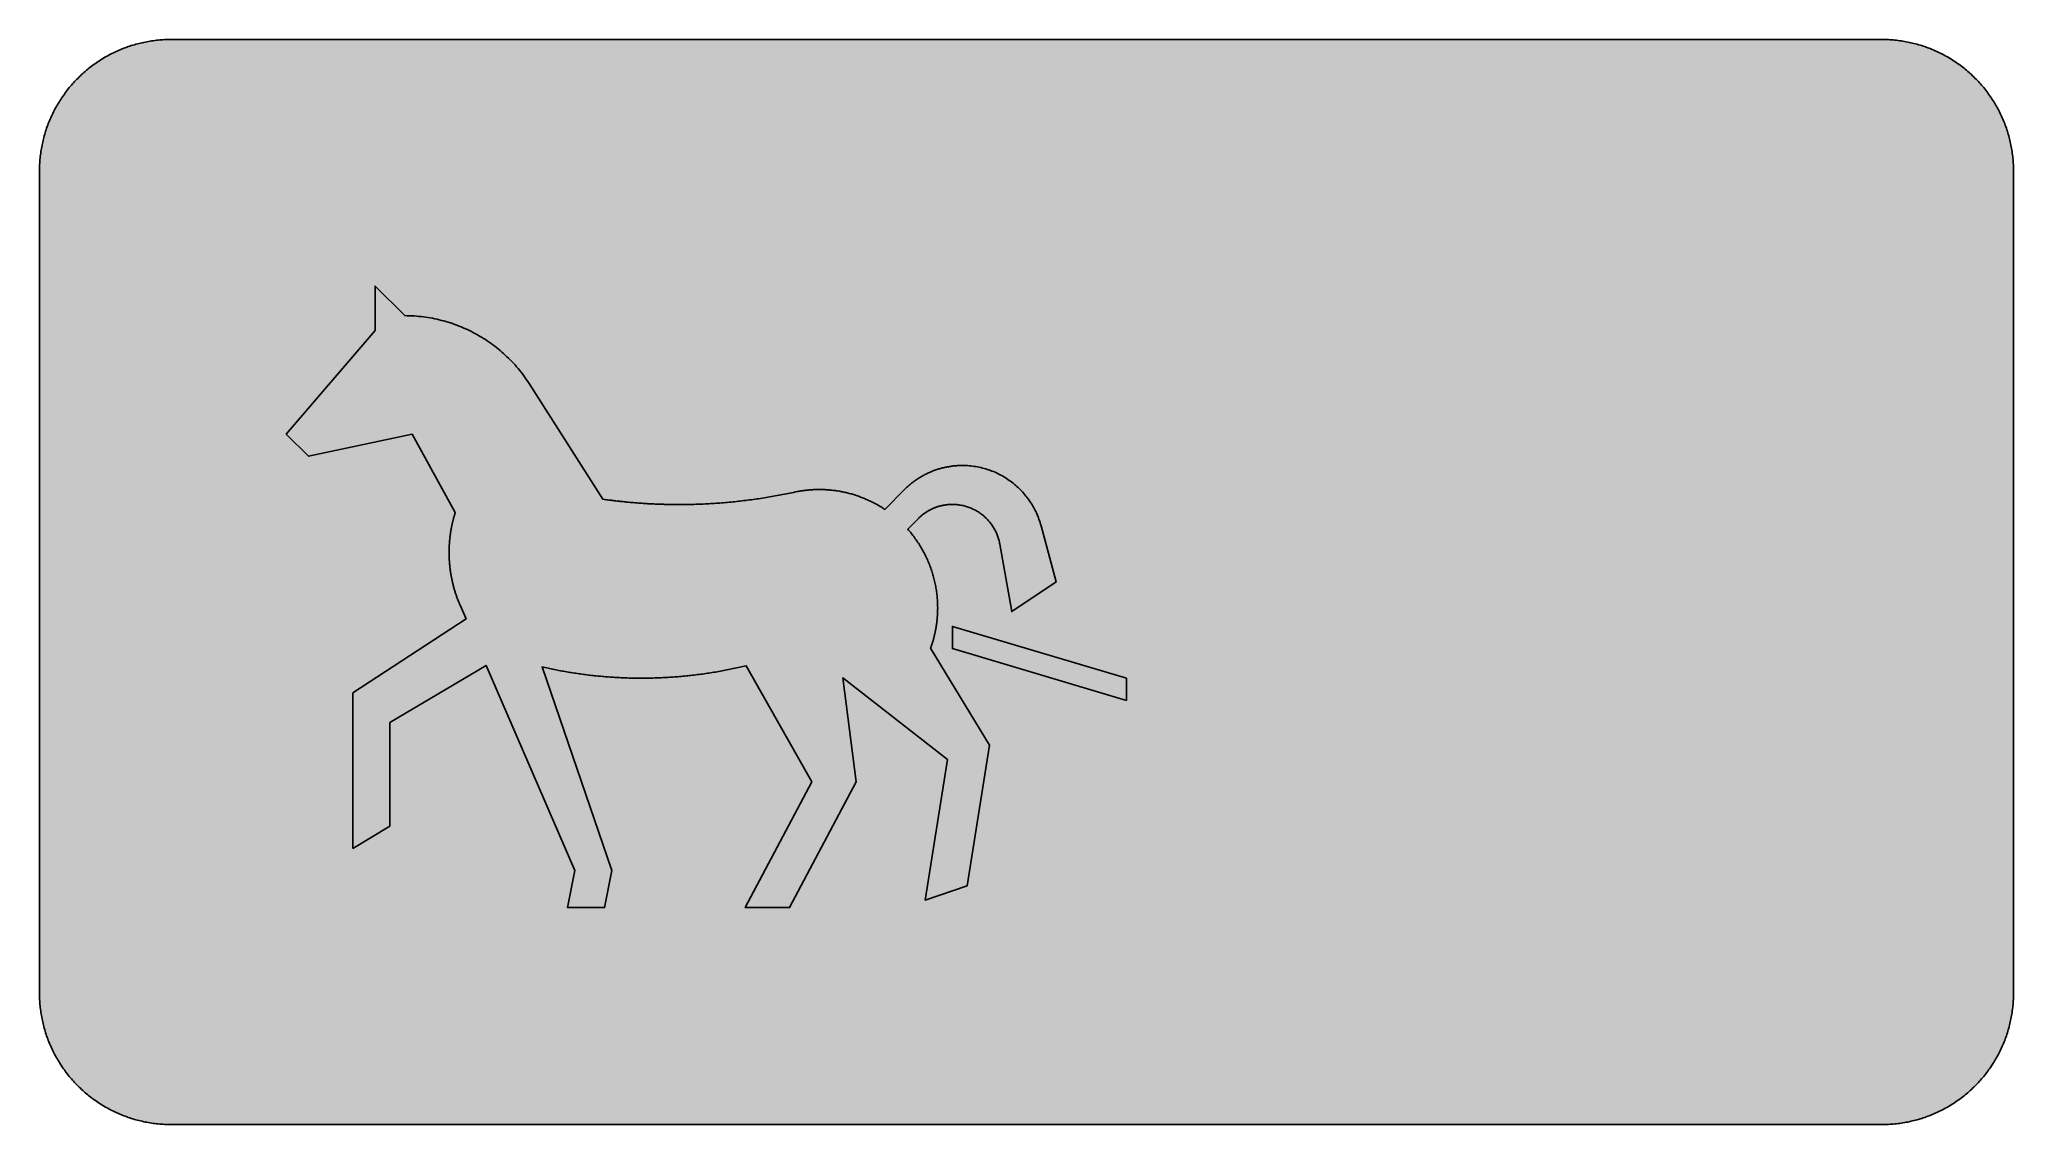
# Model space of a CAD drawing. Header units: millimetres. Extents: x 0 to 212, y 0 to 116.
import ezdxf

# ---------------------------------------------------------------- set-up
doc = ezdxf.new("R2010")
doc.units = ezdxf.units.MM

msp = doc.modelspace()

# ---------------------------------------------------------------- hatches: boundary and pattern name
for color, points in [(254, [(14.1633, 0.0536), (13.9878, 0.0533), (13.8125, 0.0559), (13.6373, 0.061), (13.462, 0.0686), (13.2893, 0.0787), (13.114, 0.0914), (12.9413, 0.1041), (12.7686, 0.1219), (12.5959, 0.1397), (12.4231, 0.16), (12.2504, 0.1829), (12.0777, 0.2057), (11.9075, 0.2337), (11.7373, 0.2616), (11.5672, 0.2921), (11.397, 0.3251), (11.2268, 0.3607), (11.0592, 0.3988), (10.8915, 0.4369), (10.7239, 0.4775), (10.5562, 0.5207), (10.3886, 0.5664), (10.2235, 0.6121), (10.0584, 0.6629), (9.8933, 0.7137), (9.7307, 0.7671), (9.5682, 0.8204), (9.4056, 0.8788), (9.2431, 0.9373), (9.083, 0.9982), (8.923, 1.0617), (8.763, 1.1252), (8.6055, 1.1938), (8.4455, 1.2624), (8.2906, 1.331), (8.1331, 1.4046), (7.9781, 1.4783), (7.8232, 1.5545), (7.6708, 1.6332), (7.5184, 1.7145), (7.366, 1.7958), (7.2161, 1.8796), (7.0663, 1.966), (6.919, 2.0523), (6.7716, 2.1438), (6.6243, 2.2352), (6.4795, 2.3266), (6.3348, 2.4232), (6.19, 2.5197), (6.0477, 2.6187), (5.908, 2.7178), (5.7683, 2.8194), (5.6286, 2.9235), (5.4915, 3.0302), (5.3543, 3.1369), (5.2197, 3.2461), (5.0851, 3.3579), (4.953, 3.4722), (4.8209, 3.5865), (4.6914, 3.7033), (4.5644, 3.8202), (4.4348, 3.9395), (4.3104, 4.0615), (4.1859, 4.1859), (4.0615, 4.3104), (3.9395, 4.4348), (3.8202, 4.5618), (3.7033, 4.6914), (3.5865, 4.8209), (3.4722, 4.953), (3.3579, 5.0851), (3.2487, 5.2197), (3.1369, 5.3543), (3.0302, 5.4915), (2.9235, 5.6286), (2.8194, 5.7683), (2.7178, 5.908), (2.6187, 6.0477), (2.5197, 6.19), (2.4232, 6.3348), (2.3266, 6.477), (2.2352, 6.6243), (2.1438, 6.7691), (2.0523, 6.919), (1.966, 7.0663), (1.8796, 7.2161), (1.7958, 7.366), (1.7145, 7.5184), (1.6332, 7.6708), (1.5545, 7.8232), (1.4783, 7.9781), (1.4046, 8.1331), (1.331, 8.2906), (1.2598, 8.4455), (1.1913, 8.603), (1.1252, 8.763), (1.0592, 8.923), (0.9982, 9.083), (0.9373, 9.2431), (0.8763, 9.4056), (0.8204, 9.5682), (0.7645, 9.7307), (0.7112, 9.8933), (0.6604, 10.0584), (0.6121, 10.2235), (0.5639, 10.3911), (0.5207, 10.5562), (0.4775, 10.7239), (0.4343, 10.8915), (0.3962, 11.0592), (0.3607, 11.2268), (0.3251, 11.397), (0.2921, 11.5672), (0.2616, 11.7373), (0.2311, 11.9075), (0.2057, 12.0802), (0.1803, 12.2504), (0.1575, 12.4231), (0.1372, 12.5959), (0.1194, 12.7686), (0.1041, 12.9413), (0.0889, 13.1166), (0.0787, 13.2893), (0.0686, 13.4645), (0.061, 13.6373), (0.0559, 13.8125), (0.0508, 13.9878), (0.0508, 14.163), (0.0522, 102.3592), (0.0508, 102.5322), (0.0559, 102.7074), (0.061, 102.8827), (0.0686, 103.058), (0.0787, 103.2307), (0.0889, 103.4059), (0.1041, 103.5787), (0.1194, 103.7514), (0.1372, 103.9241), (0.1575, 104.0968), (0.1803, 104.2695), (0.2057, 104.4423), (0.2311, 104.6124), (0.2616, 104.7826), (0.2921, 104.9528), (0.3251, 105.123), (0.3607, 105.2932), (0.3962, 105.4608), (0.4343, 105.6284), (0.4775, 105.7961), (0.5207, 105.9637), (0.5639, 106.1314), (0.6121, 106.2965), (0.6604, 106.4616), (0.7112, 106.6267), (0.7645, 106.7892), (0.8204, 106.9518), (0.8763, 107.1143), (0.9373, 107.2769), (0.9982, 107.4369), (1.0592, 107.5969), (1.1252, 107.757), (1.1913, 107.9144), (1.2598, 108.0745), (1.331, 108.2294), (1.4046, 108.3869), (1.4783, 108.5418), (1.5545, 108.6968), (1.6332, 108.8492), (1.7145, 109.0016), (1.7958, 109.154), (1.8796, 109.3038), (1.966, 109.4537), (2.0523, 109.601), (2.1438, 109.7483), (2.2352, 109.8956), (2.3266, 110.0404), (2.4232, 110.1852), (2.5197, 110.33), (2.6187, 110.4722), (2.7178, 110.6119), (2.8194, 110.7516), (2.9235, 110.8913), (3.0302, 111.0285), (3.1369, 111.1656), (3.2487, 111.3003), (3.3579, 111.4349), (3.4722, 111.567), (3.5865, 111.699), (3.7033, 111.8286), (3.8202, 111.9556), (3.9395, 112.0851), (4.0615, 112.2096), (4.1859, 112.334), (4.3104, 112.4585), (4.4348, 112.5804), (4.5644, 112.6998), (4.6914, 112.8166), (4.8209, 112.9335), (4.953, 113.0478), (5.0851, 113.1621), (5.2197, 113.2713), (5.3543, 113.3831), (5.4915, 113.4897), (5.6286, 113.5964), (5.7683, 113.7006), (5.908, 113.8022), (6.0477, 113.9012), (6.19, 114.0003), (6.3348, 114.0968), (6.4795, 114.1933), (6.6243, 114.2848), (6.7716, 114.3762), (6.919, 114.4676), (7.0663, 114.554), (7.2161, 114.6404), (7.366, 114.7242), (7.5184, 114.8055), (7.6708, 114.8867), (7.8232, 114.9655), (7.9781, 115.0417), (8.1331, 115.1153), (8.2906, 115.189), (8.4455, 115.2601), (8.6055, 115.3287), (8.763, 115.3947), (8.923, 115.4608), (9.083, 115.5217), (9.2431, 115.5827), (9.4056, 115.6437), (9.5682, 115.6995), (9.7307, 115.7554), (9.8933, 115.8088), (10.0584, 115.8596), (10.2235, 115.9078), (10.3886, 115.9561), (10.5562, 115.9993), (10.7239, 116.0424), (10.8915, 116.0856), (11.0592, 116.1237), (11.2268, 116.1593), (11.397, 116.1948), (11.5672, 116.2279), (11.7373, 116.2583), (11.9075, 116.2888), (12.0777, 116.3142), (12.2504, 116.3396), (12.4231, 116.3625), (12.5959, 116.3828), (12.7686, 116.4006), (12.9413, 116.4158), (13.114, 116.4311), (13.2893, 116.4412), (13.462, 116.4514), (13.6373, 116.459), (13.8125, 116.4641), (13.9878, 116.4692), (14.163, 116.4692), (197.6078, 116.4703), (197.7822, 116.4692), (197.9574, 116.4641), (198.1327, 116.459), (198.3054, 116.4514), (198.4807, 116.4412), (198.6534, 116.4311), (198.8287, 116.4158), (199.0014, 116.4006), (199.1741, 116.3828), (199.3468, 116.3625), (199.5195, 116.3396), (199.6897, 116.3142), (199.8624, 116.2888), (200.0326, 116.2583), (200.2028, 116.2279), (200.373, 116.1948), (200.5432, 116.1593), (200.7108, 116.1237), (200.8784, 116.0856), (201.0461, 116.0424), (201.2137, 115.9993), (201.3788, 115.9561), (201.5465, 115.9078), (201.7116, 115.8596), (201.8767, 115.8088), (202.0392, 115.7554), (202.2018, 115.6995), (202.3643, 115.6437), (202.5269, 115.5827), (202.6869, 115.5217), (202.8469, 115.4608), (203.007, 115.3947), (203.167, 115.3287), (203.3245, 115.2601), (203.4794, 115.189), (203.6369, 115.1153), (203.7918, 115.0417), (203.9468, 114.9655), (204.0992, 114.8867), (204.2516, 114.8055), (204.404, 114.7242), (204.5538, 114.6404), (204.7037, 114.554), (204.8535, 114.4676), (205.0009, 114.3762), (205.1456, 114.2848), (205.293, 114.1933), (205.4352, 114.0968), (205.58, 114.0003), (205.7222, 113.9012), (205.8619, 113.8022), (206.0016, 113.7006), (206.1413, 113.5964), (206.2785, 113.4897), (206.4156, 113.3831), (206.5503, 113.2713), (206.6849, 113.1621), (206.817, 113.0478), (206.949, 112.9335), (207.0786, 112.8166), (207.2081, 112.6998), (207.3351, 112.5804), (207.4596, 112.4585), (207.584, 112.334), (207.7085, 112.2096), (207.8304, 112.0851), (207.9498, 111.9556), (208.0666, 111.8286), (208.1835, 111.699), (208.2978, 111.567), (208.4121, 111.4349), (208.5238, 111.3003), (208.6331, 111.1656), (208.7397, 111.0285), (208.8464, 110.8913), (208.9506, 110.7516), (209.0522, 110.6119), (209.1512, 110.4722), (209.2503, 110.33), (209.3468, 110.1852), (209.4433, 110.0404), (209.5348, 109.8956), (209.6262, 109.7483), (209.7176, 109.601), (209.804, 109.4537), (209.8904, 109.3038), (209.9742, 109.154), (210.0555, 109.0016), (210.1367, 108.8492), (210.2155, 108.6968), (210.2917, 108.5418), (210.3653, 108.3869), (210.439, 108.2294), (210.5076, 108.0745), (210.5762, 107.9144), (210.6447, 107.757), (210.7082, 107.5969), (210.7717, 107.4369), (210.8327, 107.2769), (210.8911, 107.1143), (210.9495, 106.9518), (211.0029, 106.7892), (211.0562, 106.6267), (211.107, 106.4616), (211.1578, 106.2965), (211.2035, 106.1314), (211.2493, 105.9637), (211.2924, 105.7961), (211.3331, 105.6284), (211.3712, 105.4608), (211.4093, 105.2932), (211.4448, 105.123), (211.4779, 104.9528), (211.5083, 104.7826), (211.5363, 104.6124), (211.5642, 104.4423), (211.5871, 104.2695), (211.6099, 104.0968), (211.6303, 103.9241), (211.648, 103.7514), (211.6658, 103.5787), (211.6785, 103.4059), (211.6912, 103.2307), (211.7014, 103.058), (211.709, 102.8827), (211.7141, 102.7074), (211.7166, 102.5322), (211.7166, 102.3569), (211.7189, 14.1647), (211.7166, 13.9878), (211.7141, 13.8125), (211.709, 13.6373), (211.7014, 13.4645), (211.6912, 13.2893), (211.6785, 13.1166), (211.6658, 12.9413), (211.648, 12.7686), (211.6303, 12.5959), (211.6099, 12.4231), (211.5871, 12.2504), (211.5642, 12.0802), (211.5363, 11.9075), (211.5083, 11.7373), (211.4779, 11.5672), (211.4448, 11.397), (211.4093, 11.2268), (211.3712, 11.0592), (211.3331, 10.8915), (211.2924, 10.7239), (211.2493, 10.5562), (211.2035, 10.3911), (211.1578, 10.2235), (211.107, 10.0584), (211.0562, 9.8933), (211.0029, 9.7307), (210.9495, 9.5682), (210.8911, 9.4056), (210.8327, 9.2431), (210.7717, 9.083), (210.7082, 8.923), (210.6447, 8.763), (210.5762, 8.603), (210.5076, 8.4455), (210.439, 8.2906), (210.3653, 8.1331), (210.2917, 7.9781), (210.2155, 7.8232), (210.1367, 7.6708), (210.0555, 7.5184), (209.9742, 7.366), (209.8904, 7.2161), (209.804, 7.0663), (209.7176, 6.919), (209.6262, 6.7691), (209.5348, 6.6243), (209.4433, 6.477), (209.3468, 6.3348), (209.2503, 6.19), (209.1512, 6.0477), (209.0522, 5.908), (208.9506, 5.7683), (208.8464, 5.6286), (208.7397, 5.4915), (208.6331, 5.3543), (208.5238, 5.2197), (208.4121, 5.0851), (208.2978, 4.953), (208.1835, 4.8209), (208.0666, 4.6914), (207.9498, 4.5618), (207.8304, 4.4348), (207.7085, 4.3104), (207.584, 4.1859), (207.4596, 4.0615), (207.3351, 3.9395), (207.2081, 3.8202), (207.0786, 3.7033), (206.949, 3.5865), (206.817, 3.4722), (206.6849, 3.3579), (206.5503, 3.2461), (206.4156, 3.1369), (206.2785, 3.0302), (206.1413, 2.9235), (206.0016, 2.8194), (205.8619, 2.7178), (205.7222, 2.6187), (205.58, 2.5197), (205.4352, 2.4232), (205.293, 2.3266), (205.1456, 2.2352), (205.0009, 2.1438), (204.8535, 2.0523), (204.7037, 1.966), (204.5538, 1.8796), (204.404, 1.7958), (204.2516, 1.7145), (204.0992, 1.6332), (203.9468, 1.5545), (203.7918, 1.4783), (203.6369, 1.4046), (203.4794, 1.331), (203.3245, 1.2624), (203.167, 1.1938), (203.007, 1.1252), (202.8469, 1.0617), (202.6869, 0.9982), (202.5269, 0.9373), (202.3643, 0.8788), (202.2018, 0.8204), (202.0392, 0.7671), (201.8767, 0.7137), (201.7116, 0.6629), (201.5465, 0.6121), (201.3788, 0.5664), (201.2137, 0.5207), (201.0461, 0.4775), (200.8784, 0.4369), (200.7108, 0.3988), (200.5432, 0.3607), (200.373, 0.3251), (200.2028, 0.2921), (200.0326, 0.2616), (199.8624, 0.2337), (199.6897, 0.2057), (199.5195, 0.1829), (199.3468, 0.16), (199.1741, 0.1397), (199.0014, 0.1219), (198.8287, 0.1041), (198.6534, 0.0914), (198.4807, 0.0787), (198.3054, 0.0686), (198.1327, 0.061), (197.9574, 0.0559), (197.7822, 0.0533), (197.6069, 0.0533)]), (59, [(33.6543, 29.687), (33.6543, 46.3557), (45.7853, 54.2932), (45.1499, 55.7608), (45.1129, 55.8444), (45.0774, 55.9283), (45.0418, 56.0121), (45.0088, 56.0959), (44.9732, 56.1823), (44.9402, 56.2661), (44.9072, 56.3524), (44.8742, 56.4388), (44.8437, 56.5226), (44.8132, 56.609), (44.7827, 56.6953), (44.7523, 56.7817), (44.7218, 56.8681), (44.6938, 56.9544), (44.6659, 57.0408), (44.638, 57.1271), (44.61, 57.2135), (44.5846, 57.3024), (44.5567, 57.3888), (44.5313, 57.4777), (44.5059, 57.564), (44.483, 57.6529), (44.4576, 57.7393), (44.4348, 57.8282), (44.4119, 57.9171), (44.3916, 58.0034), (44.3687, 58.0923), (44.3484, 58.1812), (44.3281, 58.2701), (44.3078, 58.359), (44.2874, 58.4479), (44.2697, 58.5368), (44.2519, 58.6257), (44.2341, 58.7146), (44.2163, 58.8061), (44.2011, 58.895), (44.1833, 58.9839), (44.1681, 59.0728), (44.1528, 59.1642), (44.1401, 59.2531), (44.1249, 59.3446), (44.1122, 59.4335), (44.0995, 59.5249), (44.0893, 59.6138), (44.0766, 59.7052), (44.0665, 59.7967), (44.0563, 59.8856), (44.0461, 59.977), (44.0385, 60.0685), (44.0284, 60.1574), (44.0207, 60.2488), (44.0131, 60.3402), (44.008, 60.4317), (44.0004, 60.5231), (43.9953, 60.6146), (43.9903, 60.7035), (43.9852, 60.7949), (43.9826, 60.8863), (43.9801, 60.9778), (43.9776, 61.0692), (43.975, 61.1607), (43.9725, 61.2521), (43.9725, 61.3435), (43.9725, 61.435), (43.9725, 61.5036), (43.9725, 61.5721), (43.9725, 61.6407), (43.975, 61.7093), (43.975, 61.7779), (43.9776, 61.8439), (43.9801, 61.9125), (43.9826, 61.9811), (43.9852, 62.0497), (43.9877, 62.1182), (43.9903, 62.1868), (43.9953, 62.2529), (44.0004, 62.3214), (44.003, 62.39), (44.008, 62.4586), (44.0131, 62.5246), (44.0182, 62.5932), (44.0258, 62.6618), (44.0309, 62.7304), (44.036, 62.7964), (44.0436, 62.865), (44.0512, 62.9336), (44.0588, 62.9996), (44.0665, 63.0682), (44.0741, 63.1368), (44.0817, 63.2028), (44.0893, 63.2714), (44.0995, 63.34), (44.1096, 63.406), (44.1173, 63.4746), (44.1274, 63.5406), (44.1376, 63.6092), (44.1477, 63.6753), (44.1604, 63.7438), (44.1706, 63.8099), (44.1833, 63.8785), (44.1935, 63.9445), (44.2062, 64.0105), (44.2189, 64.0791), (44.2316, 64.1452), (44.2443, 64.2112), (44.257, 64.2798), (44.2722, 64.3458), (44.2849, 64.4119), (44.3001, 64.4779), (44.3154, 64.5465), (44.3306, 64.6125), (44.3459, 64.6786), (44.3611, 64.7446), (44.3763, 64.8106), (44.3941, 64.8767), (44.4094, 64.9427), (44.4271, 65.0088), (44.4424, 65.0748), (44.4602, 65.1408), (44.4779, 65.2069), (44.4983, 65.2729), (44.516, 65.339), (44.5338, 65.405), (44.5541, 65.4685), (44.5719, 65.5345), (44.5922, 65.6006), (44.6126, 65.6666), (44.6329, 65.7301), (40.0043, 74.137), (28.8918, 71.7557), (26.5105, 74.137), (36.0355, 85.2495), (36.0355, 90.012), (39.2105, 86.837), (39.4614, 86.8324), (39.7154, 86.8274), (39.9669, 86.8172), (40.2158, 86.8045), (40.4673, 86.7867), (40.7162, 86.7639), (40.9651, 86.7385), (41.214, 86.708), (41.4604, 86.675), (41.7068, 86.6394), (41.9506, 86.5962), (42.197, 86.553), (42.4383, 86.5048), (42.6822, 86.4514), (42.9235, 86.3956), (43.1622, 86.3346), (43.401, 86.2736), (43.6397, 86.2051), (43.876, 86.1339), (44.1096, 86.0603), (44.3433, 85.9815), (44.5745, 85.9003), (44.8056, 85.8164), (45.0367, 85.7275), (45.2628, 85.6361), (45.4914, 85.5396), (45.7149, 85.4405), (45.9384, 85.3389), (46.1594, 85.2322), (46.3804, 85.123), (46.5963, 85.0113), (46.8147, 84.8944), (47.0281, 84.775), (47.2415, 84.6531), (47.4523, 84.5287), (47.6606, 84.3991), (47.8663, 84.267), (48.072, 84.1299), (48.2752, 83.9927), (48.4759, 83.8505), (48.674, 83.7057), (48.8696, 83.5584), (49.0652, 83.406), (49.2557, 83.251), (49.4462, 83.0936), (49.6341, 82.9335), (49.817, 82.771), (49.9999, 82.6033), (50.1802, 82.4332), (50.358, 82.263), (50.5333, 82.0877), (50.706, 81.9074), (50.8762, 81.727), (51.0438, 81.5442), (51.2064, 81.3562), (51.369, 81.1657), (51.529, 80.9752), (51.6839, 80.7796), (51.8363, 80.5815), (51.9887, 80.3808), (52.136, 80.1751), (52.2808, 79.9694), (52.4205, 79.7611), (52.5602, 79.5503), (60.4587, 67.1431), (60.5841, 67.1246), (60.7111, 67.1068), (60.8381, 67.089), (60.9651, 67.0738), (61.0921, 67.056), (61.2191, 67.0408), (61.3461, 67.0255), (61.4731, 67.0077), (61.5975, 66.9925), (61.7245, 66.9773), (61.8515, 66.962), (61.9811, 66.9493), (62.1081, 66.9341), (62.2351, 66.9214), (62.3621, 66.9061), (62.4891, 66.8934), (62.6161, 66.8807), (62.7431, 66.8655), (62.8701, 66.8528), (62.9971, 66.8426), (63.1241, 66.8299), (63.2511, 66.8172), (63.3781, 66.8071), (63.5076, 66.7944), (63.6346, 66.7842), (63.7616, 66.7741), (63.8886, 66.7639), (64.0156, 66.7537), (64.1426, 66.7436), (64.2722, 66.7334), (64.3992, 66.7233), (64.5262, 66.7156), (64.6532, 66.7055), (64.7802, 66.6979), (64.9097, 66.6902), (65.0367, 66.6801), (65.1637, 66.6725), (65.2907, 66.6648), (65.4202, 66.6598), (65.5472, 66.6521), (65.6742, 66.6445), (65.8012, 66.6394), (65.9308, 66.6344), (66.0578, 66.6267), (66.1848, 66.6217), (66.3143, 66.6166), (66.4413, 66.6115), (66.5683, 66.6064), (66.6979, 66.6039), (66.8249, 66.5988), (66.9519, 66.5963), (67.0814, 66.5912), (67.2084, 66.5886), (67.3354, 66.5861), (67.4649, 66.5836), (67.5919, 66.581), (67.7189, 66.5785), (67.8485, 66.5759), (67.9755, 66.5759), (68.1025, 66.5734), (68.232, 66.5734), (68.359, 66.5709), (68.4886, 66.5709), (68.6156, 66.5709), (68.8162, 66.5709), (69.0143, 66.5734), (69.215, 66.5734), (69.4157, 66.5759), (69.6163, 66.581), (69.8144, 66.5836), (70.0151, 66.5886), (70.2158, 66.5937), (70.4139, 66.5988), (70.6145, 66.6064), (70.8127, 66.6115), (71.0133, 66.6217), (71.214, 66.6293), (71.4121, 66.6394), (71.6128, 66.6471), (71.8109, 66.6598), (72.0115, 66.6699), (72.2097, 66.6826), (72.4103, 66.6953), (72.6084, 66.708), (72.8091, 66.7207), (73.0072, 66.736), (73.2079, 66.7512), (73.406, 66.769), (73.6041, 66.7842), (73.8048, 66.802), (74.0029, 66.8198), (74.201, 66.8376), (74.3991, 66.8579), (74.5998, 66.8782), (74.7979, 66.8985), (74.996, 66.9214), (75.1942, 66.9417), (75.3923, 66.9646), (75.5904, 66.99), (75.7885, 67.0128), (75.9866, 67.0382), (76.1848, 67.0636), (76.3829, 67.089), (76.581, 67.117), (76.7791, 67.1449), (76.9772, 67.1728), (77.1754, 67.2008), (77.3735, 67.2313), (77.5691, 67.2617), (77.7672, 67.2922), (77.9653, 67.3227), (78.1609, 67.3557), (78.359, 67.3887), (78.5571, 67.4218), (78.7527, 67.4548), (78.9483, 67.4903), (79.1464, 67.5259), (79.342, 67.5615), (79.5401, 67.5996), (79.7357, 67.6377), (79.9313, 67.6758), (80.1268, 67.7139), (80.325, 67.7545), (80.5205, 67.7951), (80.7161, 67.8358), (80.9117, 67.8764), (81.1073, 67.9196), (81.3029, 67.9628), (81.358, 67.9729), (81.3918, 67.978), (81.4273, 67.9856), (81.4629, 67.9907), (81.4984, 67.9958), (81.534, 68.0034), (81.5696, 68.0085), (81.6051, 68.0136), (81.6432, 68.0212), (81.6788, 68.0263), (81.7143, 68.0314), (81.7499, 68.0364), (81.7855, 68.0415), (81.821, 68.0491), (81.8566, 68.0542), (81.8921, 68.0593), (81.9277, 68.0644), (81.9633, 68.0669), (81.9988, 68.072), (82.0369, 68.0771), (82.0725, 68.0822), (82.108, 68.0872), (82.1436, 68.0898), (82.1792, 68.0949), (82.2147, 68.0999), (82.2503, 68.1025), (82.2884, 68.1076), (82.3239, 68.1101), (82.3595, 68.1152), (82.3951, 68.1177), (82.4306, 68.1228), (82.4662, 68.1253), (82.5043, 68.1304), (82.5398, 68.133), (82.5754, 68.1355), (82.611, 68.138), (82.6465, 68.1406), (82.6846, 68.1457), (82.7202, 68.1482), (82.7557, 68.1507), (82.7913, 68.1533), (82.8269, 68.1558), (82.865, 68.1584), (82.9005, 68.1584), (82.9361, 68.1609), (82.9716, 68.1634), (83.0097, 68.166), (83.0453, 68.1685), (83.0809, 68.1685), (83.1164, 68.1711), (83.152, 68.1711), (83.1901, 68.1736), (83.2256, 68.1761), (83.2612, 68.1761), (83.2968, 68.1761), (83.3349, 68.1787), (83.3704, 68.1787), (83.406, 68.1812), (83.4415, 68.1812), (83.4796, 68.1812), (83.5152, 68.1812), (83.5508, 68.1812), (83.5863, 68.1812), (83.6219, 68.1838), (83.66, 68.1838), (83.7768, 68.1812), (83.8937, 68.1812), (84.0105, 68.1787), (84.1273, 68.1736), (84.2442, 68.1685), (84.361, 68.1634), (84.4779, 68.1558), (84.5947, 68.1482), (84.7115, 68.138), (84.8258, 68.1279), (84.9427, 68.1177), (85.0595, 68.105), (85.1738, 68.0923), (85.2907, 68.0771), (85.405, 68.0618), (85.5193, 68.0466), (85.6361, 68.0288), (85.7504, 68.0085), (85.8647, 67.9907), (85.979, 67.9679), (86.0933, 67.9475), (86.2076, 67.9247), (86.3194, 67.9018), (86.4337, 67.8764), (86.548, 67.851), (86.6597, 67.8231), (86.7715, 67.7951), (86.8858, 67.7672), (86.9975, 67.7367), (87.1093, 67.7062), (87.2211, 67.6732), (87.3303, 67.6402), (87.442, 67.6072), (87.5538, 67.5716), (87.663, 67.5361), (87.7722, 67.498), (87.8815, 67.4599), (87.9907, 67.4218), (88.0999, 67.3811), (88.2091, 67.3405), (88.3183, 67.2973), (88.425, 67.2541), (88.5317, 67.2109), (88.6384, 67.1652), (88.7451, 67.1195), (88.8517, 67.0712), (88.9584, 67.023), (89.0626, 66.9747), (89.1692, 66.9239), (89.2734, 66.8731), (89.3775, 66.8223), (89.4817, 66.769), (89.5833, 66.7156), (89.6874, 66.6598), (89.789, 66.6039), (89.8906, 66.548), (89.9922, 66.4896), (90.0938, 66.4312), (90.1954, 66.3727), (90.2945, 66.3118), (90.3935, 66.2483), (90.4926, 66.1873), (90.5916, 66.1238), (90.6882, 66.0578), (92.837, 68.2071), (92.9132, 68.2828), (92.9919, 68.3565), (93.0707, 68.4327), (93.1494, 68.5038), (93.2307, 68.5775), (93.312, 68.6486), (93.3933, 68.7172), (93.4771, 68.7857), (93.5609, 68.8543), (93.6447, 68.9204), (93.7285, 68.9864), (93.8149, 69.0499), (93.9013, 69.1134), (93.9902, 69.1769), (94.0765, 69.2379), (94.1654, 69.2963), (94.2543, 69.3547), (94.3458, 69.4131), (94.4347, 69.469), (94.5261, 69.5249), (94.6175, 69.5782), (94.7115, 69.6316), (94.8055, 69.6849), (94.8969, 69.7357), (94.9935, 69.784), (95.0874, 69.8322), (95.184, 69.8805), (95.2779, 69.9262), (95.3745, 69.9719), (95.4735, 70.0151), (95.57, 70.0583), (95.6691, 70.0989), (95.7682, 70.1396), (95.8672, 70.1777), (95.9663, 70.2158), (96.0653, 70.2513), (96.1669, 70.2869), (96.266, 70.3224), (96.3676, 70.3555), (96.4692, 70.3859), (96.5733, 70.4164), (96.6749, 70.4469), (96.7791, 70.4748), (96.8807, 70.5002), (96.9848, 70.5256), (97.089, 70.551), (97.1931, 70.5739), (97.2972, 70.5942), (97.4039, 70.6145), (97.5081, 70.6349), (97.6147, 70.6501), (97.7214, 70.6679), (97.8256, 70.6831), (97.9322, 70.6958), (98.0389, 70.7085), (98.1456, 70.7212), (98.2548, 70.7314), (98.3615, 70.739), (98.4682, 70.7466), (98.5774, 70.7517), (98.6841, 70.7568), (98.7933, 70.7619), (98.9, 70.7619), (99.0092, 70.7644), (99.1946, 70.7619), (99.3775, 70.7568), (99.5629, 70.7466), (99.7433, 70.7339), (99.9261, 70.7161), (100.1065, 70.6958), (100.2868, 70.6704), (100.4646, 70.6425), (100.6424, 70.6095), (100.8177, 70.5739), (100.9929, 70.5358), (101.1682, 70.4926), (101.3409, 70.4469), (101.5111, 70.3986), (101.6813, 70.3453), (101.8515, 70.2894), (102.0191, 70.2285), (102.1842, 70.1675), (102.3493, 70.1015), (102.5119, 70.0303), (102.6719, 69.9592), (102.8319, 69.883), (102.9894, 69.8043), (103.1443, 69.723), (103.2993, 69.6366), (103.4517, 69.5503), (103.6015, 69.4588), (103.7514, 69.3649), (103.8962, 69.2683), (104.0409, 69.1667), (104.1857, 69.0651), (104.3254, 68.9585), (104.4626, 68.8518), (104.5997, 68.74), (104.7344, 68.6257), (104.8639, 68.5089), (104.9934, 68.3895), (105.1204, 68.2676), (105.2449, 68.1431), (105.3668, 68.0161), (105.4862, 67.8866), (105.603, 67.757), (105.7173, 67.6224), (105.8291, 67.4853), (105.9383, 67.3456), (106.045, 67.2033), (106.1491, 67.0611), (106.2507, 66.9138), (106.3473, 66.7664), (106.4438, 66.614), (106.5352, 66.4616), (106.6241, 66.3067), (106.7105, 66.1492), (106.7943, 65.9917), (106.873, 65.8292), (106.9492, 65.6666), (107.0229, 65.5015), (107.094, 65.3339), (107.1601, 65.1637), (107.2236, 64.9935), (107.2845, 64.8208), (107.3404, 64.6455), (107.3937, 64.4703), (107.4445, 64.2925), (109.0605, 58.262), (104.298, 55.087), (103.022, 62.3242), (102.9995, 62.4383), (102.9741, 62.5526), (102.9487, 62.6643), (102.9208, 62.7761), (102.8878, 62.8879), (102.8548, 62.9971), (102.8192, 63.1063), (102.7811, 63.2155), (102.7405, 63.3197), (102.6973, 63.4263), (102.6516, 63.5305), (102.6058, 63.6321), (102.555, 63.7337), (102.5042, 63.8327), (102.4509, 63.9318), (102.395, 64.0309), (102.3391, 64.1248), (102.2782, 64.2214), (102.2172, 64.3128), (102.1537, 64.4042), (102.0902, 64.4957), (102.0216, 64.5846), (101.9531, 64.6709), (101.8819, 64.7548), (101.8108, 64.8386), (101.7372, 64.9224), (101.661, 65.0037), (101.5822, 65.0824), (101.5035, 65.1586), (101.4222, 65.2348), (101.3409, 65.3085), (101.2571, 65.3796), (101.1707, 65.4507), (101.0844, 65.5193), (100.9955, 65.5853), (100.9066, 65.6488), (100.8151, 65.7123), (100.7237, 65.7733), (100.6297, 65.8317), (100.5332, 65.8876), (100.4367, 65.9435), (100.3402, 65.9943), (100.2411, 66.0451), (100.1395, 66.0933), (100.0404, 66.1416), (99.9363, 66.1848), (99.8347, 66.228), (99.7306, 66.2661), (99.6239, 66.3042), (99.5172, 66.3397), (99.4105, 66.3727), (99.3013, 66.4032), (99.1921, 66.4337), (99.0829, 66.4591), (98.9711, 66.482), (98.8593, 66.5048), (98.7476, 66.5226), (98.6333, 66.5404), (98.519, 66.5531), (98.4047, 66.5658), (98.2904, 66.5759), (98.1735, 66.581), (98.0567, 66.5861), (97.9399, 66.5861), (97.8764, 66.5861), (97.8129, 66.5861), (97.7468, 66.5836), (97.6833, 66.581), (97.6198, 66.5759), (97.5563, 66.5734), (97.4928, 66.5683), (97.4293, 66.5607), (97.3658, 66.5556), (97.3049, 66.548), (97.2414, 66.5378), (97.1779, 66.5302), (97.1144, 66.5201), (97.0534, 66.5099), (96.9899, 66.4997), (96.9289, 66.487), (96.868, 66.4743), (96.8045, 66.4616), (96.7435, 66.4464), (96.6826, 66.4312), (96.6216, 66.4159), (96.5606, 66.3981), (96.4997, 66.3829), (96.4387, 66.3626), (96.3803, 66.3448), (96.3193, 66.3245), (96.2609, 66.3067), (96.2, 66.2838), (96.1415, 66.2635), (96.0831, 66.2407), (96.0247, 66.2178), (95.9663, 66.1949), (95.9079, 66.1695), (95.8494, 66.1441), (95.7936, 66.1187), (95.7351, 66.0933), (95.6793, 66.0654), (95.6234, 66.0375), (95.5675, 66.0095), (95.5116, 65.979), (95.4557, 65.9486), (95.3999, 65.9181), (95.3465, 65.8876), (95.2906, 65.8546), (95.2373, 65.8216), (95.184, 65.7885), (95.1306, 65.7555), (95.0773, 65.72), (95.0265, 65.6844), (94.9731, 65.6488), (94.9223, 65.6133), (94.8715, 65.5752), (94.8207, 65.5371), (94.7699, 65.499), (94.7191, 65.4583), (94.6709, 65.4177), (94.6226, 65.3796), (94.5744, 65.3364), (94.5261, 65.2958), (94.4778, 65.2526), (94.4296, 65.2094), (94.3839, 65.1662), (94.3381, 65.1205), (94.2924, 65.0773), (93.1457, 63.9297), (93.2409, 63.82), (93.3348, 63.7083), (93.4288, 63.5965), (93.5228, 63.4848), (93.6117, 63.3705), (93.7031, 63.2562), (93.7895, 63.1419), (93.8784, 63.025), (93.9622, 62.9082), (94.046, 62.7913), (94.1299, 62.672), (94.2111, 62.5526), (94.2899, 62.4307), (94.3686, 62.3113), (94.4448, 62.1894), (94.521, 62.0649), (94.5947, 61.9404), (94.6658, 61.816), (94.7369, 61.6915), (94.808, 61.5671), (94.8766, 61.4401), (94.9427, 61.3131), (95.0087, 61.1835), (95.0722, 61.054), (95.1332, 60.9244), (95.1941, 60.7949), (95.2551, 60.6654), (95.311, 60.5333), (95.3694, 60.4012), (95.4227, 60.2691), (95.4761, 60.1345), (95.5294, 59.9999), (95.5777, 59.8678), (95.6285, 59.7306), (95.6742, 59.596), (95.7199, 59.4589), (95.7656, 59.3242), (95.8063, 59.1871), (95.8494, 59.0474), (95.8875, 58.9102), (95.9256, 58.7705), (95.9637, 58.6334), (95.9968, 58.4937), (96.0298, 58.354), (96.0628, 58.2117), (96.0933, 58.072), (96.1212, 57.9298), (96.1492, 57.7901), (96.1746, 57.6478), (96.1974, 57.5056), (96.2203, 57.3608), (96.2406, 57.2186), (96.2584, 57.0763), (96.2762, 56.9316), (96.2914, 56.7893), (96.3066, 56.6445), (96.3193, 56.4998), (96.3295, 56.355), (96.3397, 56.2102), (96.3447, 56.0654), (96.3524, 55.9206), (96.3549, 55.7733), (96.3574, 55.6285), (96.36, 55.4838), (96.36, 55.4126), (96.3574, 55.3441), (96.3574, 55.2755), (96.3574, 55.2069), (96.3549, 55.1383), (96.3524, 55.0697), (96.3498, 55.0012), (96.3473, 54.9326), (96.3447, 54.864), (96.3397, 54.7954), (96.3371, 54.7268), (96.332, 54.6583), (96.327, 54.5897), (96.3219, 54.5211), (96.3168, 54.4525), (96.3117, 54.3839), (96.3066, 54.3154), (96.299, 54.2468), (96.2914, 54.1782), (96.2863, 54.1096), (96.2787, 54.0436), (96.2685, 53.975), (96.2609, 53.9064), (96.2533, 53.8378), (96.2431, 53.7693), (96.2355, 53.7032), (96.2254, 53.6346), (96.2152, 53.5661), (96.205, 53.5), (96.1923, 53.4314), (96.1822, 53.3629), (96.1695, 53.2968), (96.1593, 53.2282), (96.1466, 53.1622), (96.1339, 53.0936), (96.1212, 53.0276), (96.106, 52.959), (96.0933, 52.893), (96.078, 52.8244), (96.0653, 52.7583), (96.0501, 52.6923), (96.0349, 52.6237), (96.0196, 52.5577), (96.0018, 52.4916), (95.9866, 52.4231), (95.9688, 52.357), (95.9536, 52.291), (95.9358, 52.2249), (95.918, 52.1589), (95.9002, 52.0929), (95.8799, 52.0268), (95.8621, 51.9608), (95.8418, 51.8947), (95.824, 51.8287), (95.8037, 51.7627), (95.7834, 51.6966), (95.7631, 51.6331), (95.7402, 51.5671), (95.7199, 51.501), (95.697, 51.435), (95.6767, 51.3715), (95.6539, 51.3055), (95.631, 51.242), (95.6081, 51.1759), (101.9168, 40.7554), (99.5355, 25.6741), (95.0309, 24.1307), (97.4122, 39.212), (86.1755, 47.9788), (87.6293, 36.8307), (80.4855, 23.3369), (75.723, 23.3369), (82.8668, 36.8307), (75.8292, 49.2823), (75.6564, 49.2404), (75.4837, 49.1998), (75.311, 49.1592), (75.1383, 49.1185), (74.9656, 49.0804), (74.7928, 49.0423), (74.6201, 49.0042), (74.4474, 48.9687), (74.2721, 48.9306), (74.0994, 48.895), (73.9267, 48.862), (73.754, 48.8264), (73.5787, 48.7934), (73.406, 48.7604), (73.2307, 48.7274), (73.058, 48.6969), (72.8828, 48.6664), (72.71, 48.6359), (72.5348, 48.6054), (72.3595, 48.575), (72.1843, 48.547), (72.0115, 48.5191), (71.8363, 48.4937), (71.661, 48.4657), (71.4858, 48.4403), (71.3105, 48.4149), (71.1352, 48.3895), (70.96, 48.3667), (70.7847, 48.3438), (70.6095, 48.321), (70.4342, 48.2981), (70.2589, 48.2778), (70.0837, 48.2575), (69.9084, 48.2371), (69.7306, 48.2168), (69.5554, 48.199), (69.3801, 48.1813), (69.2048, 48.1635), (69.027, 48.1482), (68.8518, 48.1305), (68.6765, 48.1152), (68.4987, 48.1), (68.3235, 48.0873), (68.1457, 48.072), (67.9704, 48.0593), (67.7926, 48.0492), (67.6173, 48.0365), (67.4395, 48.0263), (67.2643, 48.0162), (67.0865, 48.006), (66.9112, 47.9984), (66.7334, 47.9882), (66.5556, 47.9806), (66.3804, 47.9755), (66.2026, 47.9679), (66.0248, 47.9628), (65.8495, 47.9577), (65.6717, 47.9527), (65.4939, 47.9501), (65.3186, 47.9476), (65.1408, 47.945), (64.963, 47.9425), (64.7852, 47.9425), (64.61, 47.9425), (64.4423, 47.9425), (64.2722, 47.9425), (64.1045, 47.945), (63.9369, 47.9476), (63.7692, 47.9501), (63.6016, 47.9527), (63.4314, 47.9552), (63.2638, 47.9603), (63.0961, 47.9654), (62.9285, 47.9704), (62.7609, 47.9781), (62.5932, 47.9857), (62.4256, 47.9908), (62.2554, 48.0009), (62.0878, 48.0085), (61.9201, 48.0187), (61.7525, 48.0263), (61.5848, 48.039), (61.4172, 48.0492), (61.2496, 48.0593), (61.0819, 48.072), (60.9143, 48.0847), (60.7466, 48.0974), (60.5815, 48.1127), (60.4139, 48.1279), (60.2463, 48.1432), (60.0786, 48.1584), (59.911, 48.1736), (59.7433, 48.1914), (59.5782, 48.2092), (59.4106, 48.227), (59.243, 48.2448), (59.0753, 48.2651), (58.9102, 48.2829), (58.7426, 48.3032), (58.5749, 48.326), (58.4098, 48.3464), (58.2422, 48.3692), (58.0771, 48.3921), (57.9095, 48.4149), (57.7444, 48.4378), (57.5767, 48.4632), (57.4116, 48.4886), (57.2465, 48.514), (57.0789, 48.5394), (56.9138, 48.5673), (56.7487, 48.5953), (56.581, 48.6232), (56.4159, 48.6512), (56.2508, 48.6791), (56.0857, 48.7096), (55.9206, 48.7401), (55.7555, 48.7705), (55.5904, 48.8036), (55.4253, 48.834), (55.2602, 48.8671), (55.0951, 48.9001), (54.93, 48.9356), (54.7649, 48.9687), (54.6024, 49.0042), (54.4373, 49.0398), (54.2722, 49.0753), (54.1096, 49.1134), (53.9445, 49.149), (61.4355, 27.3057), (60.6418, 23.3369), (56.673, 23.3369), (57.4668, 27.3057), (47.9418, 49.3088), (37.623, 43.1807), (37.623, 32.0682)]), (59, [(116.6012, 45.562), (97.948, 51.1182), (97.948, 53.4995), (116.6012, 47.9432)])]:
    msp.add_hatch(color=color).paths.add_polyline_path(points)
h = msp.add_hatch(color=59)
h.paths.add_polyline_path([(14.1633, 3.5814), (13.8887, 3.5839), (13.6169, 3.5941), (13.3477, 3.6119), (13.081, 3.6347), (12.8143, 3.6652), (12.5501, 3.7008), (12.2885, 3.7465), (12.0294, 3.7948), (11.7729, 3.8506), (11.5164, 3.9141), (11.2649, 3.9827), (11.016, 4.0564), (10.7671, 4.1351), (10.5232, 4.2215), (10.2819, 4.3129), (10.0432, 4.412), (9.8069, 4.5161), (9.5733, 4.6228), (9.3447, 4.7371), (9.1186, 4.8565), (8.8951, 4.9809), (8.6741, 5.113), (8.4582, 5.2476), (8.2448, 5.3873), (8.0366, 5.5321), (7.8308, 5.682), (7.6276, 5.8369), (7.4295, 5.9969), (7.2365, 6.1595), (7.046, 6.3297), (6.8605, 6.5024), (6.6777, 6.6802), (6.5024, 6.8605), (6.3271, 7.046), (6.1595, 7.2365), (5.9969, 7.432), (5.8369, 7.6302), (5.682, 7.8308), (5.5321, 8.0366), (5.3873, 8.2448), (5.2451, 8.4582), (5.1105, 8.6741), (4.9809, 8.8951), (4.8565, 9.1186), (4.7371, 9.3447), (4.6228, 9.5758), (4.5136, 9.8069), (4.4094, 10.0432), (4.3129, 10.2819), (4.2215, 10.5232), (4.1351, 10.7696), (4.0538, 11.016), (3.9802, 11.2649), (3.9116, 11.5189), (3.8506, 11.7729), (3.7948, 12.0294), (3.744, 12.2911), (3.7008, 12.5527), (3.6627, 12.8143), (3.6322, 13.081), (3.6093, 13.3502), (3.5916, 13.6195), (3.5814, 13.8913), (3.5789, 14.163), (3.58, 102.3592), (3.5814, 102.6312), (3.5916, 102.903), (3.6093, 103.1723), (3.6322, 103.439), (3.6627, 103.7057), (3.7008, 103.9698), (3.744, 104.2314), (3.7948, 104.4905), (3.8506, 104.7471), (3.9116, 105.0036), (3.9802, 105.2551), (4.0538, 105.504), (4.1351, 105.7529), (4.2215, 105.9967), (4.3129, 106.238), (4.4094, 106.4768), (4.5136, 106.713), (4.6228, 106.9467), (4.7371, 107.1753), (4.8565, 107.4014), (4.9809, 107.6249), (5.1105, 107.8459), (5.2451, 108.0618), (5.3873, 108.2751), (5.5321, 108.4834), (5.682, 108.6891), (5.8369, 108.8923), (5.9969, 109.0905), (6.1595, 109.2835), (6.3271, 109.474), (6.5024, 109.6594), (6.6777, 109.8423), (6.8605, 110.0176), (7.046, 110.1928), (7.2365, 110.3605), (7.4295, 110.523), (7.6276, 110.683), (7.8308, 110.838), (8.0366, 110.9878), (8.2448, 111.1326), (8.4582, 111.2749), (8.6741, 111.4095), (8.8951, 111.539), (9.1186, 111.6635), (9.3447, 111.7829), (9.5733, 111.8972), (9.8069, 112.0064), (10.0432, 112.1105), (10.2819, 112.207), (10.5232, 112.2985), (10.7671, 112.3848), (11.016, 112.4661), (11.2649, 112.5398), (11.5164, 112.6084), (11.7729, 112.6693), (12.0294, 112.7252), (12.2885, 112.776), (12.5501, 112.8192), (12.8143, 112.8573), (13.081, 112.8878), (13.3477, 112.9106), (13.6169, 112.9284), (13.8887, 112.9386), (14.163, 112.9411), (197.6078, 112.9425), (197.8787, 112.9386), (198.1505, 112.9284), (198.4197, 112.9106), (198.689, 112.8878), (198.9557, 112.8573), (199.2173, 112.8192), (199.4789, 112.776), (199.7405, 112.7252), (199.9971, 112.6693), (200.2511, 112.6084), (200.5051, 112.5398), (200.754, 112.4661), (201.0004, 112.3848), (201.2467, 112.2985), (201.488, 112.207), (201.7268, 112.1105), (201.963, 112.0064), (202.1942, 111.8972), (202.4253, 111.7829), (202.6514, 111.6635), (202.8749, 111.539), (203.0959, 111.4095), (203.3118, 111.2749), (203.5251, 111.1326), (203.7334, 110.9878), (203.9391, 110.838), (204.1398, 110.683), (204.3379, 110.523), (204.5335, 110.3605), (204.724, 110.1928), (204.9094, 110.0176), (205.0898, 109.8423), (205.2676, 109.6594), (205.4403, 109.474), (205.6105, 109.2835), (205.773, 109.0905), (205.933, 108.8923), (206.088, 108.6891), (206.2378, 108.4834), (206.3826, 108.2751), (206.5223, 108.0618), (206.6569, 107.8459), (206.789, 107.6249), (206.9135, 107.4014), (207.0329, 107.1753), (207.1472, 106.9467), (207.2538, 106.713), (207.358, 106.4768), (207.457, 106.238), (207.5485, 105.9967), (207.6348, 105.7529), (207.7136, 105.504), (207.7872, 105.2551), (207.8558, 105.0036), (207.9193, 104.7471), (207.9752, 104.4905), (208.0235, 104.2314), (208.0692, 103.9698), (208.1047, 103.7057), (208.1352, 103.439), (208.1581, 103.1723), (208.1759, 102.903), (208.186, 102.6312), (208.1911, 102.3569), (208.1911, 14.1647), (208.186, 13.8913), (208.1759, 13.6195), (208.1581, 13.3502), (208.1352, 13.081), (208.1047, 12.8143), (208.0692, 12.5527), (208.0235, 12.2911), (207.9752, 12.0294), (207.9193, 11.7729), (207.8558, 11.5189), (207.7872, 11.2649), (207.7136, 11.016), (207.6348, 10.7696), (207.5485, 10.5232), (207.457, 10.2819), (207.358, 10.0432), (207.2538, 9.8069), (207.1472, 9.5758), (207.0329, 9.3447), (206.9135, 9.1186), (206.789, 8.8951), (206.6569, 8.6741), (206.5223, 8.4582), (206.3826, 8.2448), (206.2378, 8.0366), (206.088, 7.8308), (205.933, 7.6302), (205.773, 7.432), (205.6105, 7.2365), (205.4403, 7.046), (205.2676, 6.8605), (205.0898, 6.6802), (204.9094, 6.5024), (204.724, 6.3297), (204.5335, 6.1595), (204.3379, 5.9969), (204.1398, 5.8369), (203.9391, 5.682), (203.7334, 5.5321), (203.5251, 5.3873), (203.3118, 5.2476), (203.0959, 5.113), (202.8749, 4.9809), (202.6514, 4.8565), (202.4253, 4.7371), (202.1942, 4.6228), (201.963, 4.5161), (201.7268, 4.412), (201.488, 4.3129), (201.2467, 4.2215), (201.0004, 4.1351), (200.754, 4.0564), (200.5051, 3.9827), (200.2511, 3.9141), (199.9971, 3.8506), (199.7405, 3.7948), (199.4789, 3.7465), (199.2173, 3.7008), (198.9557, 3.6652), (198.689, 3.6347), (198.4197, 3.6119), (198.1505, 3.5941), (197.8787, 3.5839), (197.6069, 3.5789)])
h.paths.add_polyline_path([(14.1633, 8.8731), (14.0259, 8.8748), (13.8887, 8.8798), (13.7541, 8.8875), (13.622, 8.9002), (13.4874, 8.9154), (13.3553, 8.9332), (13.2258, 8.9535), (13.0962, 8.9789), (12.9667, 9.0068), (12.8397, 9.0373), (12.7127, 9.0729), (12.5882, 9.1084), (12.4663, 9.1491), (12.3419, 9.1923), (12.2225, 9.238), (12.1031, 9.2888), (11.9837, 9.3396), (11.8694, 9.3929), (11.7526, 9.4513), (11.6408, 9.5098), (11.5291, 9.5733), (11.4198, 9.6368), (11.3106, 9.7053), (11.2039, 9.7765), (11.0998, 9.8476), (10.9957, 9.9238), (10.8966, 10), (10.7975, 10.0787), (10.6985, 10.1625), (10.6045, 10.2464), (10.5105, 10.3327), (10.4216, 10.4216), (10.3327, 10.5131), (10.2464, 10.6045), (10.16, 10.701), (10.0787, 10.7975), (10, 10.8966), (9.9212, 10.9982), (9.8476, 11.0998), (9.7739, 11.2039), (9.7053, 11.3106), (9.6368, 11.4198), (9.5707, 11.5291), (9.5098, 11.6408), (9.4488, 11.7551), (9.3929, 11.8694), (9.337, 11.9863), (9.2862, 12.1031), (9.238, 12.2225), (9.1923, 12.3444), (9.1491, 12.4663), (9.1084, 12.5908), (9.0703, 12.7152), (9.0373, 12.8397), (9.0068, 12.9692), (8.9789, 13.0962), (8.9535, 13.2258), (8.9306, 13.3579), (8.9129, 13.4899), (8.8976, 13.622), (8.8849, 13.7566), (8.8773, 13.8913), (8.8722, 14.0259), (8.8697, 14.163), (8.8717, 102.3592), (8.8722, 102.4941), (8.8773, 102.6312), (8.8849, 102.7659), (8.8976, 102.8979), (8.9129, 103.0326), (8.9306, 103.1646), (8.9535, 103.2942), (8.9789, 103.4237), (9.0068, 103.5533), (9.0373, 103.6803), (9.0703, 103.8073), (9.1084, 103.9317), (9.1491, 104.0536), (9.1923, 104.1781), (9.238, 104.2975), (9.2862, 104.4169), (9.337, 104.5362), (9.3929, 104.6505), (9.4488, 104.7674), (9.5098, 104.8791), (9.5707, 104.9909), (9.6368, 105.1001), (9.7053, 105.2093), (9.7739, 105.316), (9.8476, 105.4202), (9.9212, 105.5243), (10, 105.6234), (10.0787, 105.7224), (10.16, 105.8215), (10.2464, 105.9155), (10.3327, 106.0094), (10.4216, 106.0983), (10.5105, 106.1872), (10.6045, 106.2736), (10.6985, 106.36), (10.7975, 106.4412), (10.8966, 106.52), (10.9957, 106.5987), (11.0998, 106.6724), (11.2039, 106.746), (11.3106, 106.8146), (11.4198, 106.8832), (11.5291, 106.9492), (11.6408, 107.0102), (11.7526, 107.0712), (11.8694, 107.127), (11.9837, 107.1829), (12.1031, 107.2337), (12.2225, 107.282), (12.3419, 107.3277), (12.4663, 107.3709), (12.5882, 107.4115), (12.7127, 107.4496), (12.8397, 107.4826), (12.9667, 107.5131), (13.0962, 107.5411), (13.2258, 107.5665), (13.3553, 107.5893), (13.4874, 107.6071), (13.622, 107.6223), (13.7541, 107.635), (13.8887, 107.6427), (14.0259, 107.6477), (14.163, 107.6503), (197.6078, 107.6508), (197.7441, 107.6477), (197.8787, 107.6427), (198.0133, 107.635), (198.1479, 107.6223), (198.28, 107.6071), (198.4121, 107.5893), (198.5442, 107.5665), (198.6737, 107.5411), (198.8007, 107.5131), (198.9303, 107.4826), (199.0547, 107.4496), (199.1792, 107.4115), (199.3036, 107.3709), (199.4256, 107.3277), (199.5475, 107.282), (199.6669, 107.2337), (199.7837, 107.1829), (199.9005, 107.127), (200.0148, 107.0712), (200.1291, 107.0102), (200.2409, 106.9492), (200.3501, 106.8832), (200.4593, 106.8146), (200.566, 106.746), (200.6702, 106.6724), (200.7718, 106.5987), (200.8734, 106.52), (200.9724, 106.4412), (201.0689, 106.36), (201.1655, 106.2736), (201.2569, 106.1872), (201.3483, 106.0983), (201.4372, 106.0094), (201.5236, 105.9155), (201.6074, 105.8215), (201.6912, 105.7224), (201.77, 105.6234), (201.8462, 105.5243), (201.9224, 105.4202), (201.9935, 105.316), (202.0646, 105.2093), (202.1332, 105.1001), (202.1967, 104.9909), (202.2602, 104.8791), (202.3186, 104.7674), (202.377, 104.6505), (202.4304, 104.5362), (202.4812, 104.4169), (202.532, 104.2975), (202.5777, 104.1781), (202.6209, 104.0536), (202.6615, 103.9317), (202.6971, 103.8073), (202.7326, 103.6803), (202.7631, 103.5533), (202.7911, 103.4237), (202.8165, 103.2942), (202.8368, 103.1646), (202.8546, 103.0326), (202.8698, 102.8979), (202.8825, 102.7659), (202.8901, 102.6312), (202.8952, 102.4941), (202.8977, 102.3569), (202.8994, 14.1647), (202.8952, 14.0259), (202.8901, 13.8913), (202.8825, 13.7566), (202.8698, 13.622), (202.8546, 13.4899), (202.8368, 13.3579), (202.8165, 13.2258), (202.7911, 13.0962), (202.7631, 12.9692), (202.7326, 12.8397), (202.6971, 12.7152), (202.6615, 12.5908), (202.6209, 12.4663), (202.5777, 12.3444), (202.532, 12.2225), (202.4812, 12.1031), (202.4304, 11.9863), (202.377, 11.8694), (202.3186, 11.7551), (202.2602, 11.6408), (202.1967, 11.5291), (202.1332, 11.4198), (202.0646, 11.3106), (201.9935, 11.2039), (201.9224, 11.0998), (201.8462, 10.9982), (201.77, 10.8966), (201.6912, 10.7975), (201.6074, 10.701), (201.5236, 10.6045), (201.4372, 10.5131), (201.3483, 10.4216), (201.2569, 10.3327), (201.1655, 10.2464), (201.0689, 10.1625), (200.9724, 10.0787), (200.8734, 10), (200.7718, 9.9238), (200.6702, 9.8476), (200.566, 9.7765), (200.4593, 9.7053), (200.3501, 9.6368), (200.2409, 9.5733), (200.1291, 9.5098), (200.0148, 9.4513), (199.9005, 9.3929), (199.7837, 9.3396), (199.6669, 9.2888), (199.5475, 9.238), (199.4256, 9.1923), (199.3036, 9.1491), (199.1792, 9.1084), (199.0547, 9.0729), (198.9303, 9.0373), (198.8007, 9.0068), (198.6737, 8.9789), (198.5442, 8.9535), (198.4121, 8.9332), (198.28, 8.9154), (198.1479, 8.9002), (198.0133, 8.8875), (197.8787, 8.8798), (197.7441, 8.8748), (197.6069, 8.8722)], flags=16)
h = msp.add_hatch(color=59)
edge = h.paths.add_edge_path()
edge.add_line((143.9855, 36.037), (143.9799, 36.3626))
edge.add_line((143.9799, 36.3626), (143.9672, 36.6903))
edge.add_line((143.9672, 36.6903), (143.9469, 37.0129))
edge.add_line((143.9469, 37.0129), (143.9189, 37.3329))
edge.add_line((143.9189, 37.3329), (143.8834, 37.653))
edge.add_line((143.8834, 37.653), (143.8377, 37.9705))
edge.add_line((143.8377, 37.9705), (143.7869, 38.2829))
edge.add_line((143.7869, 38.2829), (143.7259, 38.5953))
edge.add_line((143.7259, 38.5953), (143.6599, 38.9026))
edge.add_line((143.6599, 38.9026), (143.5837, 39.21))
edge.add_line((143.5837, 39.21), (143.5024, 39.5122))
edge.add_line((143.5024, 39.5122), (143.4135, 39.812))
edge.add_line((143.4135, 39.812), (143.317, 40.1091))
edge.add_line((143.317, 40.1091), (143.2128, 40.4012))
edge.add_line((143.2128, 40.4012), (143.1036, 40.6933))
edge.add_line((143.1036, 40.6933), (142.9868, 40.9778))
edge.add_line((142.9868, 40.9778), (142.8623, 41.2623))
edge.add_line((142.8623, 41.2623), (142.7328, 41.5417))
edge.add_line((142.7328, 41.5417), (142.5956, 41.8186))
edge.add_line((142.5956, 41.8186), (142.4508, 42.0903))
edge.add_line((142.4508, 42.0903), (142.301, 42.357))
edge.add_line((142.301, 42.357), (142.146, 42.6212))
edge.add_line((142.146, 42.6212), (141.9835, 42.8803))
edge.add_line((141.9835, 42.8803), (141.8158, 43.1368))
edge.add_line((141.8158, 43.1368), (141.6406, 43.3883))
edge.add_line((141.6406, 43.3883), (141.4602, 43.6347))
edge.add_line((141.4602, 43.6347), (141.2748, 43.876))
edge.add_line((141.2748, 43.876), (141.0843, 44.1147))
edge.add_line((141.0843, 44.1147), (140.8862, 44.3459))
edge.add_line((140.8862, 44.3459), (140.6855, 44.5745))
edge.add_line((140.6855, 44.5745), (140.4772, 44.798))
edge.add_line((140.4772, 44.798), (140.2639, 45.0164))
edge.add_line((140.2639, 45.0164), (140.0454, 45.2298))
edge.add_line((140.0454, 45.2298), (139.8245, 45.4355))
edge.add_line((139.8245, 45.4355), (139.5959, 45.6387))
edge.add_line((139.5959, 45.6387), (139.3622, 45.8368))
edge.add_line((139.3622, 45.8368), (139.126, 46.0273))
edge.add_line((139.126, 46.0273), (138.8821, 46.2128))
edge.add_line((138.8821, 46.2128), (138.6357, 46.3931))
edge.add_line((138.6357, 46.3931), (138.3843, 46.5658))
edge.add_line((138.3843, 46.5658), (138.1303, 46.736))
edge.add_line((138.1303, 46.736), (137.8687, 46.896))
edge.add_line((137.8687, 46.896), (137.607, 47.0535))
edge.add_line((137.607, 47.0535), (137.3378, 47.2034))
edge.add_line((137.3378, 47.2034), (137.066, 47.3456))
edge.add_line((137.066, 47.3456), (136.7892, 47.4828))
edge.add_line((136.7892, 47.4828), (136.5098, 47.6148))
edge.add_line((136.5098, 47.6148), (136.2278, 47.7368))
edge.add_line((136.2278, 47.7368), (135.9408, 47.8536))
edge.add_line((135.9408, 47.8536), (135.6512, 47.9654))
edge.add_line((135.6512, 47.9654), (135.3566, 48.0695))
edge.add_line((135.3566, 48.0695), (135.062, 48.1635))
edge.add_line((135.062, 48.1635), (134.7622, 48.2549))
edge.add_line((134.7622, 48.2549), (134.4574, 48.3362))
edge.add_line((134.4574, 48.3362), (134.1526, 48.4099))
edge.add_line((134.1526, 48.4099), (133.8428, 48.4784))
edge.add_line((133.8428, 48.4784), (133.5329, 48.5369))
edge.add_line((133.5329, 48.5369), (133.2179, 48.5902))
edge.add_line((133.2179, 48.5902), (132.903, 48.6334))
edge.add_line((132.903, 48.6334), (132.5829, 48.6689))
edge.add_line((132.5829, 48.6689), (132.2603, 48.6994))
edge.add_line((132.2603, 48.6994), (131.9378, 48.7197))
edge.add_line((131.9378, 48.7197), (131.6126, 48.7324))
edge.add_line((131.6126, 48.7324), (131.285, 48.735))
edge.add_line((131.285, 48.735), (130.9573, 48.7324))
edge.add_line((130.9573, 48.7324), (130.6297, 48.7197))
edge.add_line((130.6297, 48.7197), (130.3071, 48.6994))
edge.add_line((130.3071, 48.6994), (129.987, 48.6689))
edge.add_line((129.987, 48.6689), (129.667, 48.6334))
edge.add_line((129.667, 48.6334), (129.3495, 48.5902))
edge.add_line((129.3495, 48.5902), (129.0371, 48.5369))
edge.add_line((129.0371, 48.5369), (128.7247, 48.4784))
edge.add_line((128.7247, 48.4784), (128.4173, 48.4099))
edge.add_line((128.4173, 48.4099), (128.11, 48.3362))
edge.add_line((128.11, 48.3362), (127.8077, 48.2549))
edge.add_line((127.8077, 48.2549), (127.508, 48.1635))
edge.add_line((127.508, 48.1635), (127.2108, 48.0695))
edge.add_line((127.2108, 48.0695), (126.9187, 47.9654))
edge.add_line((126.9187, 47.9654), (126.6266, 47.8536))
edge.add_line((126.6266, 47.8536), (126.3421, 47.7368))
edge.add_line((126.3421, 47.7368), (126.0577, 47.6148))
edge.add_line((126.0577, 47.6148), (125.7783, 47.4828))
edge.add_line((125.7783, 47.4828), (125.5014, 47.3456))
edge.add_line((125.5014, 47.3456), (125.2296, 47.2034))
edge.add_line((125.2296, 47.2034), (124.9629, 47.0535))
edge.add_line((124.9629, 47.0535), (124.6988, 46.896))
edge.add_line((124.6988, 46.896), (124.4397, 46.736))
edge.add_line((124.4397, 46.736), (124.1831, 46.5658))
edge.add_line((124.1831, 46.5658), (123.9317, 46.3931))
edge.add_line((123.9317, 46.3931), (123.6853, 46.2128))
edge.add_line((123.6853, 46.2128), (123.444, 46.0273))
edge.add_line((123.444, 46.0273), (123.2052, 45.8368))
edge.add_line((123.2052, 45.8368), (122.9741, 45.6387))
edge.add_line((122.9741, 45.6387), (122.7455, 45.4355))
edge.add_line((122.7455, 45.4355), (122.522, 45.2298))
edge.add_line((122.522, 45.2298), (122.3035, 45.0164))
edge.add_line((122.3035, 45.0164), (122.0902, 44.798))
edge.add_line((122.0902, 44.798), (121.8844, 44.5745))
edge.add_line((121.8844, 44.5745), (121.6812, 44.3459))
edge.add_line((121.6812, 44.3459), (121.4831, 44.1147))
edge.add_line((121.4831, 44.1147), (121.2926, 43.876))
edge.add_line((121.2926, 43.876), (121.1072, 43.6347))
edge.add_line((121.1072, 43.6347), (120.9269, 43.3883))
edge.add_line((120.9269, 43.3883), (120.7541, 43.1368))
edge.add_line((120.7541, 43.1368), (120.584, 42.8803))
edge.add_line((120.584, 42.8803), (120.4239, 42.6212))
edge.add_line((120.4239, 42.6212), (120.2665, 42.357))
edge.add_line((120.2665, 42.357), (120.1166, 42.0903))
edge.add_line((120.1166, 42.0903), (119.9744, 41.8186))
edge.add_line((119.9744, 41.8186), (119.8372, 41.5417))
edge.add_line((119.8372, 41.5417), (119.7051, 41.2623))
edge.add_line((119.7051, 41.2623), (119.5832, 40.9778))
edge.add_line((119.5832, 40.9778), (119.4664, 40.6933))
edge.add_line((119.4664, 40.6933), (119.3546, 40.4012))
edge.add_line((119.3546, 40.4012), (119.2505, 40.1091))
edge.add_line((119.2505, 40.1091), (119.1565, 39.812))
edge.add_line((119.1565, 39.812), (119.065, 39.5122))
edge.add_line((119.065, 39.5122), (118.9838, 39.21))
edge.add_line((118.9838, 39.21), (118.9101, 38.9026))
edge.add_line((118.9101, 38.9026), (118.8415, 38.5953))
edge.add_line((118.8415, 38.5953), (118.7831, 38.2829))
edge.add_line((118.7831, 38.2829), (118.7298, 37.9705))
edge.add_line((118.7298, 37.9705), (118.6866, 37.653))
edge.add_line((118.6866, 37.653), (118.651, 37.3329))
edge.add_line((118.651, 37.3329), (118.6205, 37.0129))
edge.add_line((118.6205, 37.0129), (118.6002, 36.6903))
edge.add_line((118.6002, 36.6903), (118.5875, 36.3626))
edge.add_line((118.5875, 36.3626), (118.585, 36.035))
edge.add_line((118.585, 36.035), (118.5875, 35.7073))
edge.add_line((118.5875, 35.7073), (118.6002, 35.3822))
edge.add_line((118.6002, 35.3822), (118.6205, 35.0596))
edge.add_line((118.6205, 35.0596), (118.651, 34.737))
edge.add_line((118.651, 34.737), (118.6866, 34.417))
edge.add_line((118.6866, 34.417), (118.7298, 34.102))
edge.add_line((118.7298, 34.102), (118.7831, 33.7871))
edge.add_line((118.7831, 33.7871), (118.8415, 33.4772))
edge.add_line((118.8415, 33.4772), (118.9101, 33.1673))
edge.add_line((118.9101, 33.1673), (118.9838, 32.8625))
edge.add_line((118.9838, 32.8625), (119.065, 32.5577))
edge.add_line((119.065, 32.5577), (119.1565, 32.258))
edge.add_line((119.1565, 32.258), (119.2505, 31.9634))
edge.add_line((119.2505, 31.9634), (119.3546, 31.6687))
edge.add_line((119.3546, 31.6687), (119.4664, 31.3792))
edge.add_line((119.4664, 31.3792), (119.5832, 31.0921))
edge.add_line((119.5832, 31.0921), (119.7051, 30.8102))
edge.add_line((119.7051, 30.8102), (119.8372, 30.5308))
edge.add_line((119.8372, 30.5308), (119.9744, 30.2539))
edge.add_line((119.9744, 30.2539), (120.1166, 29.9822))
edge.add_line((120.1166, 29.9822), (120.2665, 29.7129))
edge.add_line((120.2665, 29.7129), (120.4239, 29.4513))
edge.add_line((120.4239, 29.4513), (120.584, 29.1897))
edge.add_line((120.584, 29.1897), (120.7541, 28.9357))
edge.add_line((120.7541, 28.9357), (120.9269, 28.6842))
edge.add_line((120.9269, 28.6842), (121.1072, 28.4378))
edge.add_line((121.1072, 28.4378), (121.2926, 28.194))
edge.add_line((121.2926, 28.194), (121.4831, 27.9578))
edge.add_line((121.4831, 27.9578), (121.6812, 27.7241))
edge.add_line((121.6812, 27.7241), (121.8844, 27.4955))
edge.add_line((121.8844, 27.4955), (122.0902, 27.2745))
edge.add_line((122.0902, 27.2745), (122.3035, 27.0561))
edge.add_line((122.3035, 27.0561), (122.522, 26.8427))
edge.add_line((122.522, 26.8427), (122.7455, 26.6344))
edge.add_line((122.7455, 26.6344), (122.9741, 26.4338))
edge.add_line((122.9741, 26.4338), (123.2052, 26.2357))
edge.add_line((123.2052, 26.2357), (123.444, 26.0452))
edge.add_line((123.444, 26.0452), (123.6853, 25.8597))
edge.add_line((123.6853, 25.8597), (123.9317, 25.6794))
edge.add_line((123.9317, 25.6794), (124.1831, 25.5041))
edge.add_line((124.1831, 25.5041), (124.4397, 25.3365))
edge.add_line((124.4397, 25.3365), (124.6988, 25.1739))
edge.add_line((124.6988, 25.1739), (124.9629, 25.019))
edge.add_line((124.9629, 25.019), (125.2296, 24.8691))
edge.add_line((125.2296, 24.8691), (125.5014, 24.7244))
edge.add_line((125.5014, 24.7244), (125.7783, 24.5872))
edge.add_line((125.7783, 24.5872), (126.0577, 24.4577))
edge.add_line((126.0577, 24.4577), (126.3421, 24.3332))
edge.add_line((126.3421, 24.3332), (126.6266, 24.2164))
edge.add_line((126.6266, 24.2164), (126.9187, 24.1071))
edge.add_line((126.9187, 24.1071), (127.2108, 24.003))
edge.add_line((127.2108, 24.003), (127.508, 23.9065))
edge.add_line((127.508, 23.9065), (127.8077, 23.8176))
edge.add_line((127.8077, 23.8176), (128.11, 23.7363))
edge.add_line((128.11, 23.7363), (128.4173, 23.6601))
edge.add_line((128.4173, 23.6601), (128.7247, 23.5941))
edge.add_line((128.7247, 23.5941), (129.0371, 23.5331))
edge.add_line((129.0371, 23.5331), (129.3495, 23.4823))
edge.add_line((129.3495, 23.4823), (129.667, 23.4366))
edge.add_line((129.667, 23.4366), (129.987, 23.401))
edge.add_line((129.987, 23.401), (130.3071, 23.3731))
edge.add_line((130.3071, 23.3731), (130.6297, 23.3528))
edge.add_line((130.6297, 23.3528), (130.9573, 23.3401))
edge.add_line((130.9573, 23.3401), (131.285, 23.335))
edge.add_line((131.285, 23.335), (131.6126, 23.3401))
edge.add_line((131.6126, 23.3401), (131.9378, 23.3528))
edge.add_line((131.9378, 23.3528), (132.2603, 23.3731))
edge.add_line((132.2603, 23.3731), (132.5829, 23.401))
edge.add_line((132.5829, 23.401), (132.903, 23.4366))
edge.add_line((132.903, 23.4366), (133.2179, 23.4823))
edge.add_line((133.2179, 23.4823), (133.5329, 23.5331))
edge.add_line((133.5329, 23.5331), (133.8428, 23.5941))
edge.add_line((133.8428, 23.5941), (134.1526, 23.6601))
edge.add_line((134.1526, 23.6601), (134.4574, 23.7363))
edge.add_line((134.4574, 23.7363), (134.7622, 23.8176))
edge.add_line((134.7622, 23.8176), (135.062, 23.9065))
edge.add_line((135.062, 23.9065), (135.3566, 24.003))
edge.add_line((135.3566, 24.003), (135.6512, 24.1071))
edge.add_line((135.6512, 24.1071), (135.9408, 24.2164))
edge.add_line((135.9408, 24.2164), (136.2278, 24.3332))
edge.add_line((136.2278, 24.3332), (136.5098, 24.4577))
edge.add_line((136.5098, 24.4577), (136.7892, 24.5872))
edge.add_line((136.7892, 24.5872), (137.066, 24.7244))
edge.add_line((137.066, 24.7244), (137.3378, 24.8691))
edge.add_line((137.3378, 24.8691), (137.607, 25.019))
edge.add_line((137.607, 25.019), (137.8687, 25.1739))
edge.add_line((137.8687, 25.1739), (138.1303, 25.3365))
edge.add_line((138.1303, 25.3365), (138.3843, 25.5041))
edge.add_line((138.3843, 25.5041), (138.6357, 25.6794))
edge.add_line((138.6357, 25.6794), (138.8821, 25.8597))
edge.add_line((138.8821, 25.8597), (139.126, 26.0452))
edge.add_line((139.126, 26.0452), (139.3622, 26.2357))
edge.add_line((139.3622, 26.2357), (139.5959, 26.4338))
edge.add_line((139.5959, 26.4338), (139.8245, 26.6344))
edge.add_line((139.8245, 26.6344), (140.0454, 26.8427))
edge.add_line((140.0454, 26.8427), (140.2639, 27.0561))
edge.add_line((140.2639, 27.0561), (140.4772, 27.2745))
edge.add_line((140.4772, 27.2745), (140.6855, 27.4955))
edge.add_line((140.6855, 27.4955), (140.8862, 27.7241))
edge.add_line((140.8862, 27.7241), (141.0843, 27.9578))
edge.add_line((141.0843, 27.9578), (141.2748, 28.194))
edge.add_line((141.2748, 28.194), (141.4602, 28.4378))
edge.add_line((141.4602, 28.4378), (141.6406, 28.6842))
edge.add_line((141.6406, 28.6842), (141.8158, 28.9357))
edge.add_line((141.8158, 28.9357), (141.9835, 29.1897))
edge.add_line((141.9835, 29.1897), (142.146, 29.4513))
edge.add_line((142.146, 29.4513), (142.301, 29.7129))
edge.add_line((142.301, 29.7129), (142.4508, 29.9822))
edge.add_line((142.4508, 29.9822), (142.5956, 30.2539))
edge.add_line((142.5956, 30.2539), (142.7328, 30.5308))
edge.add_line((142.7328, 30.5308), (142.8623, 30.8102))
edge.add_line((142.8623, 30.8102), (142.9868, 31.0921))
edge.add_line((142.9868, 31.0921), (143.1036, 31.3792))
edge.add_line((143.1036, 31.3792), (143.2128, 31.6687))
edge.add_line((143.2128, 31.6687), (143.317, 31.9634))
edge.add_line((143.317, 31.9634), (143.4135, 32.258))
edge.add_line((143.4135, 32.258), (143.5024, 32.5577))
edge.add_line((143.5024, 32.5577), (143.5837, 32.8625))
edge.add_line((143.5837, 32.8625), (143.6599, 33.1673))
edge.add_line((143.6599, 33.1673), (143.7259, 33.4772))
edge.add_line((143.7259, 33.4772), (143.7869, 33.7871))
edge.add_line((143.7869, 33.7871), (143.8377, 34.102))
edge.add_line((143.8377, 34.102), (143.8834, 34.417))
edge.add_line((143.8834, 34.417), (143.9189, 34.737))
edge.add_line((143.9189, 34.737), (143.9469, 35.0596))
edge.add_line((143.9469, 35.0596), (143.9672, 35.3822))
edge.add_line((143.9672, 35.3822), (143.9799, 35.7073))
edge.add_line((143.9799, 35.7073), (143.985, 36.035))
edge = h.paths.add_edge_path(flags=16)
edge.add_line((140.8105, 36.037), (140.8049, 36.2814))
edge.add_line((140.8049, 36.2814), (140.7973, 36.5252))
edge.add_line((140.7973, 36.5252), (140.782, 36.769))
edge.add_line((140.782, 36.769), (140.7592, 37.0103))
edge.add_line((140.7592, 37.0103), (140.7338, 37.2491))
edge.add_line((140.7338, 37.2491), (140.7008, 37.4853))
edge.add_line((140.7008, 37.4853), (140.6601, 37.7215))
edge.add_line((140.6601, 37.7215), (140.6169, 37.9552))
edge.add_line((140.6169, 37.9552), (140.5661, 38.1864))
edge.add_line((140.5661, 38.1864), (140.5103, 38.415))
edge.add_line((140.5103, 38.415), (140.4468, 38.6436))
edge.add_line((140.4468, 38.6436), (140.3807, 38.8671))
edge.add_line((140.3807, 38.8671), (140.3096, 39.0906))
edge.add_line((140.3096, 39.0906), (140.2309, 39.3116))
edge.add_line((140.2309, 39.3116), (140.1496, 39.5275))
edge.add_line((140.1496, 39.5275), (140.0607, 39.7434))
edge.add_line((140.0607, 39.7434), (139.9692, 39.9542))
edge.add_line((139.9692, 39.9542), (139.8702, 40.165))
edge.add_line((139.8702, 40.165), (139.7686, 40.3708))
edge.add_line((139.7686, 40.3708), (139.6594, 40.5765))
edge.add_line((139.6594, 40.5765), (139.5476, 40.7772))
edge.add_line((139.5476, 40.7772), (139.4308, 40.9753))
edge.add_line((139.4308, 40.9753), (139.3088, 41.1683))
edge.add_line((139.3088, 41.1683), (139.1818, 41.3614))
edge.add_line((139.1818, 41.3614), (139.0523, 41.5493))
edge.add_line((139.0523, 41.5493), (138.9177, 41.7347))
edge.add_line((138.9177, 41.7347), (138.778, 41.9151))
edge.add_line((138.778, 41.9151), (138.6357, 42.0954))
edge.add_line((138.6357, 42.0954), (138.4859, 42.2681))
edge.add_line((138.4859, 42.2681), (138.336, 42.4409))
edge.add_line((138.336, 42.4409), (138.1785, 42.606))
edge.add_line((138.1785, 42.606), (138.0211, 42.7711))
edge.add_line((138.0211, 42.7711), (137.856, 42.9311))
edge.add_line((137.856, 42.9311), (137.6883, 43.086))
edge.add_line((137.6883, 43.086), (137.5181, 43.2384))
edge.add_line((137.5181, 43.2384), (137.3429, 43.3857))
edge.add_line((137.3429, 43.3857), (137.1651, 43.528))
edge.add_line((137.1651, 43.528), (136.9847, 43.6677))
edge.add_line((136.9847, 43.6677), (136.7993, 43.8023))
edge.add_line((136.7993, 43.8023), (136.6114, 43.9344))
edge.add_line((136.6114, 43.9344), (136.4183, 44.0588))
edge.add_line((136.4183, 44.0588), (136.2227, 44.1808))
edge.add_line((136.2227, 44.1808), (136.0272, 44.2976))
edge.add_line((136.0272, 44.2976), (135.824, 44.4119))
edge.add_line((135.824, 44.4119), (135.6208, 44.5186))
edge.add_line((135.6208, 44.5186), (135.415, 44.6202))
edge.add_line((135.415, 44.6202), (135.2042, 44.7192))
edge.add_line((135.2042, 44.7192), (134.9934, 44.8132))
edge.add_line((134.9934, 44.8132), (134.7775, 44.8996))
edge.add_line((134.7775, 44.8996), (134.559, 44.9834))
edge.add_line((134.559, 44.9834), (134.3406, 45.0596))
edge.add_line((134.3406, 45.0596), (134.1171, 45.1333))
edge.add_line((134.1171, 45.1333), (133.891, 45.1993))
edge.add_line((133.891, 45.1993), (133.665, 45.2603))
edge.add_line((133.665, 45.2603), (133.4364, 45.3161))
edge.add_line((133.4364, 45.3161), (133.2052, 45.3669))
edge.add_line((133.2052, 45.3669), (132.9715, 45.4127))
edge.add_line((132.9715, 45.4127), (132.7353, 45.4508))
edge.add_line((132.7353, 45.4508), (132.4966, 45.4838))
edge.add_line((132.4966, 45.4838), (132.2578, 45.5117))
edge.add_line((132.2578, 45.5117), (132.0165, 45.532))
edge.add_line((132.0165, 45.532), (131.7752, 45.5473))
edge.add_line((131.7752, 45.5473), (131.5314, 45.5574))
edge.add_line((131.5314, 45.5574), (131.285, 45.56))
edge.add_line((131.285, 45.56), (131.0386, 45.5574))
edge.add_line((131.0386, 45.5574), (130.7948, 45.5473))
edge.add_line((130.7948, 45.5473), (130.5509, 45.532))
edge.add_line((130.5509, 45.532), (130.3096, 45.5117))
edge.add_line((130.3096, 45.5117), (130.0709, 45.4838))
edge.add_line((130.0709, 45.4838), (129.8346, 45.4508))
edge.add_line((129.8346, 45.4508), (129.5984, 45.4127))
edge.add_line((129.5984, 45.4127), (129.3647, 45.3669))
edge.add_line((129.3647, 45.3669), (129.1336, 45.3161))
edge.add_line((129.1336, 45.3161), (128.905, 45.2603))
edge.add_line((128.905, 45.2603), (128.6764, 45.1993))
edge.add_line((128.6764, 45.1993), (128.4529, 45.1333))
edge.add_line((128.4529, 45.1333), (128.2294, 45.0596))
edge.add_line((128.2294, 45.0596), (128.0084, 44.9834))
edge.add_line((128.0084, 44.9834), (127.7925, 44.8996))
edge.add_line((127.7925, 44.8996), (127.5766, 44.8132))
edge.add_line((127.5766, 44.8132), (127.3658, 44.7192))
edge.add_line((127.3658, 44.7192), (127.1549, 44.6202))
edge.add_line((127.1549, 44.6202), (126.9492, 44.5186))
edge.add_line((126.9492, 44.5186), (126.7435, 44.4119))
edge.add_line((126.7435, 44.4119), (126.5428, 44.2976))
edge.add_line((126.5428, 44.2976), (126.3447, 44.1808))
edge.add_line((126.3447, 44.1808), (126.1516, 44.0588))
edge.add_line((126.1516, 44.0588), (125.9586, 43.9344))
edge.add_line((125.9586, 43.9344), (125.7706, 43.8023))
edge.add_line((125.7706, 43.8023), (125.5852, 43.6677))
edge.add_line((125.5852, 43.6677), (125.4049, 43.528))
edge.add_line((125.4049, 43.528), (125.2245, 43.3857))
edge.add_line((125.2245, 43.3857), (125.0518, 43.2384))
edge.add_line((125.0518, 43.2384), (124.8791, 43.086))
edge.add_line((124.8791, 43.086), (124.714, 42.9311))
edge.add_line((124.714, 42.9311), (124.5489, 42.7711))
edge.add_line((124.5489, 42.7711), (124.3889, 42.606))
edge.add_line((124.3889, 42.606), (124.2339, 42.4409))
edge.add_line((124.2339, 42.4409), (124.0815, 42.2681))
edge.add_line((124.0815, 42.2681), (123.9342, 42.0954))
edge.add_line((123.9342, 42.0954), (123.792, 41.9151))
edge.add_line((123.792, 41.9151), (123.6523, 41.7347))
edge.add_line((123.6523, 41.7347), (123.5177, 41.5493))
edge.add_line((123.5177, 41.5493), (123.3856, 41.3614))
edge.add_line((123.3856, 41.3614), (123.2611, 41.1683))
edge.add_line((123.2611, 41.1683), (123.1392, 40.9753))
edge.add_line((123.1392, 40.9753), (123.0224, 40.7772))
edge.add_line((123.0224, 40.7772), (122.9081, 40.5765))
edge.add_line((122.9081, 40.5765), (122.8014, 40.3708))
edge.add_line((122.8014, 40.3708), (122.6998, 40.165))
edge.add_line((122.6998, 40.165), (122.6007, 39.9542))
edge.add_line((122.6007, 39.9542), (122.5067, 39.7434))
edge.add_line((122.5067, 39.7434), (122.4204, 39.5275))
edge.add_line((122.4204, 39.5275), (122.3366, 39.3116))
edge.add_line((122.3366, 39.3116), (122.2604, 39.0906))
edge.add_line((122.2604, 39.0906), (122.1867, 38.8671))
edge.add_line((122.1867, 38.8671), (122.1207, 38.6436))
edge.add_line((122.1207, 38.6436), (122.0597, 38.415))
edge.add_line((122.0597, 38.415), (122.0038, 38.1864))
edge.add_line((122.0038, 38.1864), (121.953, 37.9552))
edge.add_line((121.953, 37.9552), (121.9073, 37.7215))
edge.add_line((121.9073, 37.7215), (121.8692, 37.4853))
edge.add_line((121.8692, 37.4853), (121.8362, 37.2491))
edge.add_line((121.8362, 37.2491), (121.8082, 37.0103))
edge.add_line((121.8082, 37.0103), (121.7879, 36.769))
edge.add_line((121.7879, 36.769), (121.7727, 36.5252))
edge.add_line((121.7727, 36.5252), (121.7625, 36.2814))
edge.add_line((121.7625, 36.2814), (121.76, 36.035))
edge.add_line((121.76, 36.035), (121.7625, 35.7886))
edge.add_line((121.7625, 35.7886), (121.7727, 35.5448))
edge.add_line((121.7727, 35.5448), (121.7879, 35.3035))
edge.add_line((121.7879, 35.3035), (121.8082, 35.0622))
edge.add_line((121.8082, 35.0622), (121.8362, 34.8234))
edge.add_line((121.8362, 34.8234), (121.8692, 34.5846))
edge.add_line((121.8692, 34.5846), (121.9073, 34.3484))
edge.add_line((121.9073, 34.3484), (121.953, 34.1147))
edge.add_line((121.953, 34.1147), (122.0038, 33.8836))
edge.add_line((122.0038, 33.8836), (122.0597, 33.655))
edge.add_line((122.0597, 33.655), (122.1207, 33.4289))
edge.add_line((122.1207, 33.4289), (122.1867, 33.2029))
edge.add_line((122.1867, 33.2029), (122.2604, 32.9794))
edge.add_line((122.2604, 32.9794), (122.3366, 32.7609))
edge.add_line((122.3366, 32.7609), (122.4204, 32.5425))
edge.add_line((122.4204, 32.5425), (122.5067, 32.3266))
edge.add_line((122.5067, 32.3266), (122.6007, 32.1158))
edge.add_line((122.6007, 32.1158), (122.6998, 31.9049))
edge.add_line((122.6998, 31.9049), (122.8014, 31.6992))
edge.add_line((122.8014, 31.6992), (122.9081, 31.496))
edge.add_line((122.9081, 31.496), (123.0224, 31.2928))
edge.add_line((123.0224, 31.2928), (123.1392, 31.0972))
edge.add_line((123.1392, 31.0972), (123.2611, 30.9016))
edge.add_line((123.2611, 30.9016), (123.3856, 30.7086))
edge.add_line((123.3856, 30.7086), (123.5177, 30.5206))
edge.add_line((123.5177, 30.5206), (123.6523, 30.3352))
edge.add_line((123.6523, 30.3352), (123.792, 30.1549))
edge.add_line((123.792, 30.1549), (123.9342, 29.9771))
edge.add_line((123.9342, 29.9771), (124.0815, 29.8018))
edge.add_line((124.0815, 29.8018), (124.2339, 29.6316))
edge.add_line((124.2339, 29.6316), (124.3889, 29.464))
edge.add_line((124.3889, 29.464), (124.5489, 29.2989))
edge.add_line((124.5489, 29.2989), (124.714, 29.1414))
edge.add_line((124.714, 29.1414), (124.8791, 28.9839))
edge.add_line((124.8791, 28.9839), (125.0518, 28.8341))
edge.add_line((125.0518, 28.8341), (125.2245, 28.6842))
edge.add_line((125.2245, 28.6842), (125.4049, 28.542))
edge.add_line((125.4049, 28.542), (125.5852, 28.4023))
edge.add_line((125.5852, 28.4023), (125.7706, 28.2677))
edge.add_line((125.7706, 28.2677), (125.9586, 28.1381))
edge.add_line((125.9586, 28.1381), (126.1516, 28.0111))
edge.add_line((126.1516, 28.0111), (126.3447, 27.8892))
edge.add_line((126.3447, 27.8892), (126.5428, 27.7724))
edge.add_line((126.5428, 27.7724), (126.7435, 27.6606))
edge.add_line((126.7435, 27.6606), (126.9492, 27.5514))
edge.add_line((126.9492, 27.5514), (127.1549, 27.4498))
edge.add_line((127.1549, 27.4498), (127.3658, 27.3507))
edge.add_line((127.3658, 27.3507), (127.5766, 27.2593))
edge.add_line((127.5766, 27.2593), (127.7925, 27.1704))
edge.add_line((127.7925, 27.1704), (128.0084, 27.0891))
edge.add_line((128.0084, 27.0891), (128.2294, 27.0104))
edge.add_line((128.2294, 27.0104), (128.4529, 26.9392))
edge.add_line((128.4529, 26.9392), (128.6764, 26.8732))
edge.add_line((128.6764, 26.8732), (128.905, 26.8097))
edge.add_line((128.905, 26.8097), (129.1336, 26.7538))
edge.add_line((129.1336, 26.7538), (129.3647, 26.703))
edge.add_line((129.3647, 26.703), (129.5984, 26.6598))
edge.add_line((129.5984, 26.6598), (129.8346, 26.6192))
edge.add_line((129.8346, 26.6192), (130.0709, 26.5862))
edge.add_line((130.0709, 26.5862), (130.3096, 26.5608))
edge.add_line((130.3096, 26.5608), (130.5509, 26.5379))
edge.add_line((130.5509, 26.5379), (130.7948, 26.5227))
edge.add_line((130.7948, 26.5227), (131.0386, 26.5151))
edge.add_line((131.0386, 26.5151), (131.285, 26.51))
edge.add_line((131.285, 26.51), (131.5314, 26.5151))
edge.add_line((131.5314, 26.5151), (131.7752, 26.5227))
edge.add_line((131.7752, 26.5227), (132.0165, 26.5379))
edge.add_line((132.0165, 26.5379), (132.2578, 26.5608))
edge.add_line((132.2578, 26.5608), (132.4966, 26.5862))
edge.add_line((132.4966, 26.5862), (132.7353, 26.6192))
edge.add_line((132.7353, 26.6192), (132.9715, 26.6598))
edge.add_line((132.9715, 26.6598), (133.2052, 26.703))
edge.add_line((133.2052, 26.703), (133.4364, 26.7538))
edge.add_line((133.4364, 26.7538), (133.665, 26.8097))
edge.add_line((133.665, 26.8097), (133.891, 26.8732))
edge.add_line((133.891, 26.8732), (134.1171, 26.9392))
edge.add_line((134.1171, 26.9392), (134.3406, 27.0104))
edge.add_line((134.3406, 27.0104), (134.559, 27.0891))
edge.add_line((134.559, 27.0891), (134.7775, 27.1704))
edge.add_line((134.7775, 27.1704), (134.9934, 27.2593))
edge.add_line((134.9934, 27.2593), (135.2042, 27.3507))
edge.add_line((135.2042, 27.3507), (135.415, 27.4498))
edge.add_line((135.415, 27.4498), (135.6208, 27.5514))
edge.add_line((135.6208, 27.5514), (135.824, 27.6606))
edge.add_line((135.824, 27.6606), (136.0272, 27.7724))
edge.add_line((136.0272, 27.7724), (136.2227, 27.8892))
edge.add_line((136.2227, 27.8892), (136.4183, 28.0111))
edge.add_line((136.4183, 28.0111), (136.6114, 28.1381))
edge.add_line((136.6114, 28.1381), (136.7993, 28.2677))
edge.add_line((136.7993, 28.2677), (136.9847, 28.4023))
edge.add_line((136.9847, 28.4023), (137.1651, 28.542))
edge.add_line((137.1651, 28.542), (137.3429, 28.6842))
edge.add_line((137.3429, 28.6842), (137.5181, 28.8341))
edge.add_line((137.5181, 28.8341), (137.6883, 28.9839))
edge.add_line((137.6883, 28.9839), (137.856, 29.1414))
edge.add_line((137.856, 29.1414), (138.0211, 29.2989))
edge.add_line((138.0211, 29.2989), (138.1785, 29.464))
edge.add_line((138.1785, 29.464), (138.336, 29.6316))
edge.add_line((138.336, 29.6316), (138.4859, 29.8018))
edge.add_line((138.4859, 29.8018), (138.6357, 29.9771))
edge.add_line((138.6357, 29.9771), (138.778, 30.1549))
edge.add_line((138.778, 30.1549), (138.9177, 30.3352))
edge.add_line((138.9177, 30.3352), (139.0523, 30.5206))
edge.add_line((139.0523, 30.5206), (139.1818, 30.7086))
edge.add_line((139.1818, 30.7086), (139.3088, 30.9016))
edge.add_line((139.3088, 30.9016), (139.4308, 31.0972))
edge.add_line((139.4308, 31.0972), (139.5476, 31.2928))
edge.add_line((139.5476, 31.2928), (139.6594, 31.496))
edge.add_line((139.6594, 31.496), (139.7686, 31.6992))
edge.add_line((139.7686, 31.6992), (139.8702, 31.9049))
edge.add_line((139.8702, 31.9049), (139.9692, 32.1158))
edge.add_line((139.9692, 32.1158), (140.0607, 32.3266))
edge.add_line((140.0607, 32.3266), (140.1496, 32.5425))
edge.add_line((140.1496, 32.5425), (140.2309, 32.7609))
edge.add_line((140.2309, 32.7609), (140.3096, 32.9794))
edge.add_line((140.3096, 32.9794), (140.3807, 33.2029))
edge.add_line((140.3807, 33.2029), (140.4468, 33.4289))
edge.add_line((140.4468, 33.4289), (140.5103, 33.655))
edge.add_line((140.5103, 33.655), (140.5661, 33.8836))
edge.add_line((140.5661, 33.8836), (140.6169, 34.1147))
edge.add_line((140.6169, 34.1147), (140.6601, 34.3484))
edge.add_line((140.6601, 34.3484), (140.7008, 34.5846))
edge.add_line((140.7008, 34.5846), (140.7338, 34.8234))
edge.add_line((140.7338, 34.8234), (140.7592, 35.0622))
edge.add_line((140.7592, 35.0622), (140.782, 35.3035))
edge.add_line((140.782, 35.3035), (140.7973, 35.5448))
edge.add_line((140.7973, 35.5448), (140.8049, 35.7886))
edge.add_line((140.8049, 35.7886), (140.81, 36.035))
edge = h.paths.add_edge_path(flags=16)
edge.add_line((185.2605, 36.037), (185.2549, 36.3626))
edge.add_line((185.2549, 36.3626), (185.2422, 36.6903))
edge.add_line((185.2422, 36.6903), (185.2219, 37.0129))
edge.add_line((185.2219, 37.0129), (185.1939, 37.3329))
edge.add_line((185.1939, 37.3329), (185.1584, 37.653))
edge.add_line((185.1584, 37.653), (185.1127, 37.9705))
edge.add_line((185.1127, 37.9705), (185.0619, 38.2829))
edge.add_line((185.0619, 38.2829), (185.0009, 38.5953))
edge.add_line((185.0009, 38.5953), (184.9349, 38.9026))
edge.add_line((184.9349, 38.9026), (184.8587, 39.21))
edge.add_line((184.8587, 39.21), (184.7774, 39.5122))
edge.add_line((184.7774, 39.5122), (184.6885, 39.812))
edge.add_line((184.6885, 39.812), (184.592, 40.1091))
edge.add_line((184.592, 40.1091), (184.4878, 40.4012))
edge.add_line((184.4878, 40.4012), (184.3786, 40.6933))
edge.add_line((184.3786, 40.6933), (184.2618, 40.9778))
edge.add_line((184.2618, 40.9778), (184.1373, 41.2623))
edge.add_line((184.1373, 41.2623), (184.0078, 41.5417))
edge.add_line((184.0078, 41.5417), (183.8706, 41.8186))
edge.add_line((183.8706, 41.8186), (183.7258, 42.0903))
edge.add_line((183.7258, 42.0903), (183.576, 42.357))
edge.add_line((183.576, 42.357), (183.421, 42.6212))
edge.add_line((183.421, 42.6212), (183.2585, 42.8803))
edge.add_line((183.2585, 42.8803), (183.0908, 43.1368))
edge.add_line((183.0908, 43.1368), (182.9156, 43.3883))
edge.add_line((182.9156, 43.3883), (182.7352, 43.6347))
edge.add_line((182.7352, 43.6347), (182.5498, 43.876))
edge.add_line((182.5498, 43.876), (182.3593, 44.1147))
edge.add_line((182.3593, 44.1147), (182.1612, 44.3459))
edge.add_line((182.1612, 44.3459), (181.9605, 44.5745))
edge.add_line((181.9605, 44.5745), (181.7522, 44.798))
edge.add_line((181.7522, 44.798), (181.5389, 45.0164))
edge.add_line((181.5389, 45.0164), (181.3204, 45.2298))
edge.add_line((181.3204, 45.2298), (181.0995, 45.4355))
edge.add_line((181.0995, 45.4355), (180.8709, 45.6387))
edge.add_line((180.8709, 45.6387), (180.6372, 45.8368))
edge.add_line((180.6372, 45.8368), (180.401, 46.0273))
edge.add_line((180.401, 46.0273), (180.1571, 46.2128))
edge.add_line((180.1571, 46.2128), (179.9107, 46.3931))
edge.add_line((179.9107, 46.3931), (179.6593, 46.5658))
edge.add_line((179.6593, 46.5658), (179.4053, 46.736))
edge.add_line((179.4053, 46.736), (179.1437, 46.896))
edge.add_line((179.1437, 46.896), (178.882, 47.0535))
edge.add_line((178.882, 47.0535), (178.6128, 47.2034))
edge.add_line((178.6128, 47.2034), (178.341, 47.3456))
edge.add_line((178.341, 47.3456), (178.0642, 47.4828))
edge.add_line((178.0642, 47.4828), (177.7848, 47.6148))
edge.add_line((177.7848, 47.6148), (177.5028, 47.7368))
edge.add_line((177.5028, 47.7368), (177.2158, 47.8536))
edge.add_line((177.2158, 47.8536), (176.9262, 47.9654))
edge.add_line((176.9262, 47.9654), (176.6316, 48.0695))
edge.add_line((176.6316, 48.0695), (176.337, 48.1635))
edge.add_line((176.337, 48.1635), (176.0372, 48.2549))
edge.add_line((176.0372, 48.2549), (175.7324, 48.3362))
edge.add_line((175.7324, 48.3362), (175.4276, 48.4099))
edge.add_line((175.4276, 48.4099), (175.1178, 48.4784))
edge.add_line((175.1178, 48.4784), (174.8079, 48.5369))
edge.add_line((174.8079, 48.5369), (174.4929, 48.5902))
edge.add_line((174.4929, 48.5902), (174.178, 48.6334))
edge.add_line((174.178, 48.6334), (173.8579, 48.6689))
edge.add_line((173.8579, 48.6689), (173.5353, 48.6994))
edge.add_line((173.5353, 48.6994), (173.2128, 48.7197))
edge.add_line((173.2128, 48.7197), (172.8876, 48.7324))
edge.add_line((172.8876, 48.7324), (172.56, 48.735))
edge.add_line((172.56, 48.735), (172.2323, 48.7324))
edge.add_line((172.2323, 48.7324), (171.9047, 48.7197))
edge.add_line((171.9047, 48.7197), (171.5821, 48.6994))
edge.add_line((171.5821, 48.6994), (171.262, 48.6689))
edge.add_line((171.262, 48.6689), (170.942, 48.6334))
edge.add_line((170.942, 48.6334), (170.6245, 48.5902))
edge.add_line((170.6245, 48.5902), (170.3121, 48.5369))
edge.add_line((170.3121, 48.5369), (169.9997, 48.4784))
edge.add_line((169.9997, 48.4784), (169.6923, 48.4099))
edge.add_line((169.6923, 48.4099), (169.385, 48.3362))
edge.add_line((169.385, 48.3362), (169.0827, 48.2549))
edge.add_line((169.0827, 48.2549), (168.783, 48.1635))
edge.add_line((168.783, 48.1635), (168.4858, 48.0695))
edge.add_line((168.4858, 48.0695), (168.1937, 47.9654))
edge.add_line((168.1937, 47.9654), (167.9016, 47.8536))
edge.add_line((167.9016, 47.8536), (167.6171, 47.7368))
edge.add_line((167.6171, 47.7368), (167.3327, 47.6148))
edge.add_line((167.3327, 47.6148), (167.0533, 47.4828))
edge.add_line((167.0533, 47.4828), (166.7764, 47.3456))
edge.add_line((166.7764, 47.3456), (166.5046, 47.2034))
edge.add_line((166.5046, 47.2034), (166.2379, 47.0535))
edge.add_line((166.2379, 47.0535), (165.9738, 46.896))
edge.add_line((165.9738, 46.896), (165.7147, 46.736))
edge.add_line((165.7147, 46.736), (165.4581, 46.5658))
edge.add_line((165.4581, 46.5658), (165.2067, 46.3931))
edge.add_line((165.2067, 46.3931), (164.9603, 46.2128))
edge.add_line((164.9603, 46.2128), (164.719, 46.0273))
edge.add_line((164.719, 46.0273), (164.4802, 45.8368))
edge.add_line((164.4802, 45.8368), (164.2491, 45.6387))
edge.add_line((164.2491, 45.6387), (164.0205, 45.4355))
edge.add_line((164.0205, 45.4355), (163.797, 45.2298))
edge.add_line((163.797, 45.2298), (163.5785, 45.0164))
edge.add_line((163.5785, 45.0164), (163.3652, 44.798))
edge.add_line((163.3652, 44.798), (163.1594, 44.5745))
edge.add_line((163.1594, 44.5745), (162.9562, 44.3459))
edge.add_line((162.9562, 44.3459), (162.7581, 44.1147))
edge.add_line((162.7581, 44.1147), (162.5676, 43.876))
edge.add_line((162.5676, 43.876), (162.3822, 43.6347))
edge.add_line((162.3822, 43.6347), (162.2019, 43.3883))
edge.add_line((162.2019, 43.3883), (162.0291, 43.1368))
edge.add_line((162.0291, 43.1368), (161.859, 42.8803))
edge.add_line((161.859, 42.8803), (161.6989, 42.6212))
edge.add_line((161.6989, 42.6212), (161.5415, 42.357))
edge.add_line((161.5415, 42.357), (161.3916, 42.0903))
edge.add_line((161.3916, 42.0903), (161.2494, 41.8186))
edge.add_line((161.2494, 41.8186), (161.1122, 41.5417))
edge.add_line((161.1122, 41.5417), (160.9801, 41.2623))
edge.add_line((160.9801, 41.2623), (160.8582, 40.9778))
edge.add_line((160.8582, 40.9778), (160.7414, 40.6933))
edge.add_line((160.7414, 40.6933), (160.6296, 40.4012))
edge.add_line((160.6296, 40.4012), (160.5255, 40.1091))
edge.add_line((160.5255, 40.1091), (160.4315, 39.812))
edge.add_line((160.4315, 39.812), (160.34, 39.5122))
edge.add_line((160.34, 39.5122), (160.2588, 39.21))
edge.add_line((160.2588, 39.21), (160.1851, 38.9026))
edge.add_line((160.1851, 38.9026), (160.1165, 38.5953))
edge.add_line((160.1165, 38.5953), (160.0581, 38.2829))
edge.add_line((160.0581, 38.2829), (160.0048, 37.9705))
edge.add_line((160.0048, 37.9705), (159.9616, 37.653))
edge.add_line((159.9616, 37.653), (159.926, 37.3329))
edge.add_line((159.926, 37.3329), (159.8955, 37.0129))
edge.add_line((159.8955, 37.0129), (159.8752, 36.6903))
edge.add_line((159.8752, 36.6903), (159.8625, 36.3626))
edge.add_line((159.8625, 36.3626), (159.86, 36.035))
edge.add_line((159.86, 36.035), (159.8625, 35.7073))
edge.add_line((159.8625, 35.7073), (159.8752, 35.3822))
edge.add_line((159.8752, 35.3822), (159.8955, 35.0596))
edge.add_line((159.8955, 35.0596), (159.926, 34.737))
edge.add_line((159.926, 34.737), (159.9616, 34.417))
edge.add_line((159.9616, 34.417), (160.0048, 34.102))
edge.add_line((160.0048, 34.102), (160.0581, 33.7871))
edge.add_line((160.0581, 33.7871), (160.1165, 33.4772))
edge.add_line((160.1165, 33.4772), (160.1851, 33.1673))
edge.add_line((160.1851, 33.1673), (160.2588, 32.8625))
edge.add_line((160.2588, 32.8625), (160.34, 32.5577))
edge.add_line((160.34, 32.5577), (160.4315, 32.258))
edge.add_line((160.4315, 32.258), (160.5255, 31.9634))
edge.add_line((160.5255, 31.9634), (160.6296, 31.6687))
edge.add_line((160.6296, 31.6687), (160.7414, 31.3792))
edge.add_line((160.7414, 31.3792), (160.8582, 31.0921))
edge.add_line((160.8582, 31.0921), (160.9801, 30.8102))
edge.add_line((160.9801, 30.8102), (161.1122, 30.5308))
edge.add_line((161.1122, 30.5308), (161.2494, 30.2539))
edge.add_line((161.2494, 30.2539), (161.3916, 29.9822))
edge.add_line((161.3916, 29.9822), (161.5415, 29.7129))
edge.add_line((161.5415, 29.7129), (161.6989, 29.4513))
edge.add_line((161.6989, 29.4513), (161.859, 29.1897))
edge.add_line((161.859, 29.1897), (162.0291, 28.9357))
edge.add_line((162.0291, 28.9357), (162.2019, 28.6842))
edge.add_line((162.2019, 28.6842), (162.3822, 28.4378))
edge.add_line((162.3822, 28.4378), (162.5676, 28.194))
edge.add_line((162.5676, 28.194), (162.7581, 27.9578))
edge.add_line((162.7581, 27.9578), (162.9562, 27.7241))
edge.add_line((162.9562, 27.7241), (163.1594, 27.4955))
edge.add_line((163.1594, 27.4955), (163.3652, 27.2745))
edge.add_line((163.3652, 27.2745), (163.5785, 27.0561))
edge.add_line((163.5785, 27.0561), (163.797, 26.8427))
edge.add_line((163.797, 26.8427), (164.0205, 26.6344))
edge.add_line((164.0205, 26.6344), (164.2491, 26.4338))
edge.add_line((164.2491, 26.4338), (164.4802, 26.2357))
edge.add_line((164.4802, 26.2357), (164.719, 26.0452))
edge.add_line((164.719, 26.0452), (164.9603, 25.8597))
edge.add_line((164.9603, 25.8597), (165.2067, 25.6794))
edge.add_line((165.2067, 25.6794), (165.4581, 25.5041))
edge.add_line((165.4581, 25.5041), (165.7147, 25.3365))
edge.add_line((165.7147, 25.3365), (165.9738, 25.1739))
edge.add_line((165.9738, 25.1739), (166.2379, 25.019))
edge.add_line((166.2379, 25.019), (166.5046, 24.8691))
edge.add_line((166.5046, 24.8691), (166.7764, 24.7244))
edge.add_line((166.7764, 24.7244), (167.0533, 24.5872))
edge.add_line((167.0533, 24.5872), (167.3327, 24.4577))
edge.add_line((167.3327, 24.4577), (167.6171, 24.3332))
edge.add_line((167.6171, 24.3332), (167.9016, 24.2164))
edge.add_line((167.9016, 24.2164), (168.1937, 24.1071))
edge.add_line((168.1937, 24.1071), (168.4858, 24.003))
edge.add_line((168.4858, 24.003), (168.783, 23.9065))
edge.add_line((168.783, 23.9065), (169.0827, 23.8176))
edge.add_line((169.0827, 23.8176), (169.385, 23.7363))
edge.add_line((169.385, 23.7363), (169.6923, 23.6601))
edge.add_line((169.6923, 23.6601), (169.9997, 23.5941))
edge.add_line((169.9997, 23.5941), (170.3121, 23.5331))
edge.add_line((170.3121, 23.5331), (170.6245, 23.4823))
edge.add_line((170.6245, 23.4823), (170.942, 23.4366))
edge.add_line((170.942, 23.4366), (171.262, 23.401))
edge.add_line((171.262, 23.401), (171.5821, 23.3731))
edge.add_line((171.5821, 23.3731), (171.9047, 23.3528))
edge.add_line((171.9047, 23.3528), (172.2323, 23.3401))
edge.add_line((172.2323, 23.3401), (172.56, 23.335))
edge.add_line((172.56, 23.335), (172.8876, 23.3401))
edge.add_line((172.8876, 23.3401), (173.2128, 23.3528))
edge.add_line((173.2128, 23.3528), (173.5353, 23.3731))
edge.add_line((173.5353, 23.3731), (173.8579, 23.401))
edge.add_line((173.8579, 23.401), (174.178, 23.4366))
edge.add_line((174.178, 23.4366), (174.4929, 23.4823))
edge.add_line((174.4929, 23.4823), (174.8079, 23.5331))
edge.add_line((174.8079, 23.5331), (175.1178, 23.5941))
edge.add_line((175.1178, 23.5941), (175.4276, 23.6601))
edge.add_line((175.4276, 23.6601), (175.7324, 23.7363))
edge.add_line((175.7324, 23.7363), (176.0372, 23.8176))
edge.add_line((176.0372, 23.8176), (176.337, 23.9065))
edge.add_line((176.337, 23.9065), (176.6316, 24.003))
edge.add_line((176.6316, 24.003), (176.9262, 24.1071))
edge.add_line((176.9262, 24.1071), (177.2158, 24.2164))
edge.add_line((177.2158, 24.2164), (177.5028, 24.3332))
edge.add_line((177.5028, 24.3332), (177.7848, 24.4577))
edge.add_line((177.7848, 24.4577), (178.0642, 24.5872))
edge.add_line((178.0642, 24.5872), (178.341, 24.7244))
edge.add_line((178.341, 24.7244), (178.6128, 24.8691))
edge.add_line((178.6128, 24.8691), (178.882, 25.019))
edge.add_line((178.882, 25.019), (179.1437, 25.1739))
edge.add_line((179.1437, 25.1739), (179.4053, 25.3365))
edge.add_line((179.4053, 25.3365), (179.6593, 25.5041))
edge.add_line((179.6593, 25.5041), (179.9107, 25.6794))
edge.add_line((179.9107, 25.6794), (180.1571, 25.8597))
edge.add_line((180.1571, 25.8597), (180.401, 26.0452))
edge.add_line((180.401, 26.0452), (180.6372, 26.2357))
edge.add_line((180.6372, 26.2357), (180.8709, 26.4338))
edge.add_line((180.8709, 26.4338), (181.0995, 26.6344))
edge.add_line((181.0995, 26.6344), (181.3204, 26.8427))
edge.add_line((181.3204, 26.8427), (181.5389, 27.0561))
edge.add_line((181.5389, 27.0561), (181.7522, 27.2745))
edge.add_line((181.7522, 27.2745), (181.9605, 27.4955))
edge.add_line((181.9605, 27.4955), (182.1612, 27.7241))
edge.add_line((182.1612, 27.7241), (182.3593, 27.9578))
edge.add_line((182.3593, 27.9578), (182.5498, 28.194))
edge.add_line((182.5498, 28.194), (182.7352, 28.4378))
edge.add_line((182.7352, 28.4378), (182.9156, 28.6842))
edge.add_line((182.9156, 28.6842), (183.0908, 28.9357))
edge.add_line((183.0908, 28.9357), (183.2585, 29.1897))
edge.add_line((183.2585, 29.1897), (183.421, 29.4513))
edge.add_line((183.421, 29.4513), (183.576, 29.7129))
edge.add_line((183.576, 29.7129), (183.7258, 29.9822))
edge.add_line((183.7258, 29.9822), (183.8706, 30.2539))
edge.add_line((183.8706, 30.2539), (184.0078, 30.5308))
edge.add_line((184.0078, 30.5308), (184.1373, 30.8102))
edge.add_line((184.1373, 30.8102), (184.2618, 31.0921))
edge.add_line((184.2618, 31.0921), (184.3786, 31.3792))
edge.add_line((184.3786, 31.3792), (184.4878, 31.6687))
edge.add_line((184.4878, 31.6687), (184.592, 31.9634))
edge.add_line((184.592, 31.9634), (184.6885, 32.258))
edge.add_line((184.6885, 32.258), (184.7774, 32.5577))
edge.add_line((184.7774, 32.5577), (184.8587, 32.8625))
edge.add_line((184.8587, 32.8625), (184.9349, 33.1673))
edge.add_line((184.9349, 33.1673), (185.0009, 33.4772))
edge.add_line((185.0009, 33.4772), (185.0619, 33.7871))
edge.add_line((185.0619, 33.7871), (185.1127, 34.102))
edge.add_line((185.1127, 34.102), (185.1584, 34.417))
edge.add_line((185.1584, 34.417), (185.1939, 34.737))
edge.add_line((185.1939, 34.737), (185.2219, 35.0596))
edge.add_line((185.2219, 35.0596), (185.2422, 35.3822))
edge.add_line((185.2422, 35.3822), (185.2549, 35.7073))
edge.add_line((185.2549, 35.7073), (185.26, 36.035))
edge = h.paths.add_edge_path(flags=16)
edge.add_line((182.0855, 36.037), (182.0799, 36.2814))
edge.add_line((182.0799, 36.2814), (182.0723, 36.5252))
edge.add_line((182.0723, 36.5252), (182.057, 36.769))
edge.add_line((182.057, 36.769), (182.0342, 37.0103))
edge.add_line((182.0342, 37.0103), (182.0088, 37.2491))
edge.add_line((182.0088, 37.2491), (181.9758, 37.4853))
edge.add_line((181.9758, 37.4853), (181.9351, 37.7215))
edge.add_line((181.9351, 37.7215), (181.8919, 37.9552))
edge.add_line((181.8919, 37.9552), (181.8411, 38.1864))
edge.add_line((181.8411, 38.1864), (181.7853, 38.415))
edge.add_line((181.7853, 38.415), (181.7218, 38.6436))
edge.add_line((181.7218, 38.6436), (181.6557, 38.8671))
edge.add_line((181.6557, 38.8671), (181.5846, 39.0906))
edge.add_line((181.5846, 39.0906), (181.5059, 39.3116))
edge.add_line((181.5059, 39.3116), (181.4246, 39.5275))
edge.add_line((181.4246, 39.5275), (181.3357, 39.7434))
edge.add_line((181.3357, 39.7434), (181.2442, 39.9542))
edge.add_line((181.2442, 39.9542), (181.1452, 40.165))
edge.add_line((181.1452, 40.165), (181.0436, 40.3708))
edge.add_line((181.0436, 40.3708), (180.9344, 40.5765))
edge.add_line((180.9344, 40.5765), (180.8226, 40.7772))
edge.add_line((180.8226, 40.7772), (180.7058, 40.9753))
edge.add_line((180.7058, 40.9753), (180.5838, 41.1683))
edge.add_line((180.5838, 41.1683), (180.4568, 41.3614))
edge.add_line((180.4568, 41.3614), (180.3273, 41.5493))
edge.add_line((180.3273, 41.5493), (180.1927, 41.7347))
edge.add_line((180.1927, 41.7347), (180.053, 41.9151))
edge.add_line((180.053, 41.9151), (179.9107, 42.0954))
edge.add_line((179.9107, 42.0954), (179.7609, 42.2681))
edge.add_line((179.7609, 42.2681), (179.611, 42.4409))
edge.add_line((179.611, 42.4409), (179.4535, 42.606))
edge.add_line((179.4535, 42.606), (179.2961, 42.7711))
edge.add_line((179.2961, 42.7711), (179.131, 42.9311))
edge.add_line((179.131, 42.9311), (178.9633, 43.086))
edge.add_line((178.9633, 43.086), (178.7931, 43.2384))
edge.add_line((178.7931, 43.2384), (178.6179, 43.3857))
edge.add_line((178.6179, 43.3857), (178.4401, 43.528))
edge.add_line((178.4401, 43.528), (178.2597, 43.6677))
edge.add_line((178.2597, 43.6677), (178.0743, 43.8023))
edge.add_line((178.0743, 43.8023), (177.8864, 43.9344))
edge.add_line((177.8864, 43.9344), (177.6933, 44.0588))
edge.add_line((177.6933, 44.0588), (177.4977, 44.1808))
edge.add_line((177.4977, 44.1808), (177.3022, 44.2976))
edge.add_line((177.3022, 44.2976), (177.099, 44.4119))
edge.add_line((177.099, 44.4119), (176.8958, 44.5186))
edge.add_line((176.8958, 44.5186), (176.69, 44.6202))
edge.add_line((176.69, 44.6202), (176.4792, 44.7192))
edge.add_line((176.4792, 44.7192), (176.2684, 44.8132))
edge.add_line((176.2684, 44.8132), (176.0525, 44.8996))
edge.add_line((176.0525, 44.8996), (175.834, 44.9834))
edge.add_line((175.834, 44.9834), (175.6156, 45.0596))
edge.add_line((175.6156, 45.0596), (175.3921, 45.1333))
edge.add_line((175.3921, 45.1333), (175.166, 45.1993))
edge.add_line((175.166, 45.1993), (174.94, 45.2603))
edge.add_line((174.94, 45.2603), (174.7114, 45.3161))
edge.add_line((174.7114, 45.3161), (174.4802, 45.3669))
edge.add_line((174.4802, 45.3669), (174.2465, 45.4127))
edge.add_line((174.2465, 45.4127), (174.0103, 45.4508))
edge.add_line((174.0103, 45.4508), (173.7716, 45.4838))
edge.add_line((173.7716, 45.4838), (173.5328, 45.5117))
edge.add_line((173.5328, 45.5117), (173.2915, 45.532))
edge.add_line((173.2915, 45.532), (173.0502, 45.5473))
edge.add_line((173.0502, 45.5473), (172.8064, 45.5574))
edge.add_line((172.8064, 45.5574), (172.56, 45.56))
edge.add_line((172.56, 45.56), (172.3136, 45.5574))
edge.add_line((172.3136, 45.5574), (172.0698, 45.5473))
edge.add_line((172.0698, 45.5473), (171.8259, 45.532))
edge.add_line((171.8259, 45.532), (171.5846, 45.5117))
edge.add_line((171.5846, 45.5117), (171.3459, 45.4838))
edge.add_line((171.3459, 45.4838), (171.1096, 45.4508))
edge.add_line((171.1096, 45.4508), (170.8734, 45.4127))
edge.add_line((170.8734, 45.4127), (170.6397, 45.3669))
edge.add_line((170.6397, 45.3669), (170.4086, 45.3161))
edge.add_line((170.4086, 45.3161), (170.18, 45.2603))
edge.add_line((170.18, 45.2603), (169.9514, 45.1993))
edge.add_line((169.9514, 45.1993), (169.7279, 45.1333))
edge.add_line((169.7279, 45.1333), (169.5044, 45.0596))
edge.add_line((169.5044, 45.0596), (169.2834, 44.9834))
edge.add_line((169.2834, 44.9834), (169.0675, 44.8996))
edge.add_line((169.0675, 44.8996), (168.8516, 44.8132))
edge.add_line((168.8516, 44.8132), (168.6408, 44.7192))
edge.add_line((168.6408, 44.7192), (168.4299, 44.6202))
edge.add_line((168.4299, 44.6202), (168.2242, 44.5186))
edge.add_line((168.2242, 44.5186), (168.0185, 44.4119))
edge.add_line((168.0185, 44.4119), (167.8178, 44.2976))
edge.add_line((167.8178, 44.2976), (167.6197, 44.1808))
edge.add_line((167.6197, 44.1808), (167.4266, 44.0588))
edge.add_line((167.4266, 44.0588), (167.2336, 43.9344))
edge.add_line((167.2336, 43.9344), (167.0456, 43.8023))
edge.add_line((167.0456, 43.8023), (166.8602, 43.6677))
edge.add_line((166.8602, 43.6677), (166.6799, 43.528))
edge.add_line((166.6799, 43.528), (166.4995, 43.3857))
edge.add_line((166.4995, 43.3857), (166.3268, 43.2384))
edge.add_line((166.3268, 43.2384), (166.1541, 43.086))
edge.add_line((166.1541, 43.086), (165.989, 42.9311))
edge.add_line((165.989, 42.9311), (165.8239, 42.7711))
edge.add_line((165.8239, 42.7711), (165.6639, 42.606))
edge.add_line((165.6639, 42.606), (165.5089, 42.4409))
edge.add_line((165.5089, 42.4409), (165.3565, 42.2681))
edge.add_line((165.3565, 42.2681), (165.2092, 42.0954))
edge.add_line((165.2092, 42.0954), (165.067, 41.9151))
edge.add_line((165.067, 41.9151), (164.9273, 41.7347))
edge.add_line((164.9273, 41.7347), (164.7927, 41.5493))
edge.add_line((164.7927, 41.5493), (164.6606, 41.3614))
edge.add_line((164.6606, 41.3614), (164.5361, 41.1683))
edge.add_line((164.5361, 41.1683), (164.4142, 40.9753))
edge.add_line((164.4142, 40.9753), (164.2974, 40.7772))
edge.add_line((164.2974, 40.7772), (164.1831, 40.5765))
edge.add_line((164.1831, 40.5765), (164.0764, 40.3708))
edge.add_line((164.0764, 40.3708), (163.9748, 40.165))
edge.add_line((163.9748, 40.165), (163.8757, 39.9542))
edge.add_line((163.8757, 39.9542), (163.7817, 39.7434))
edge.add_line((163.7817, 39.7434), (163.6954, 39.5275))
edge.add_line((163.6954, 39.5275), (163.6116, 39.3116))
edge.add_line((163.6116, 39.3116), (163.5354, 39.0906))
edge.add_line((163.5354, 39.0906), (163.4617, 38.8671))
edge.add_line((163.4617, 38.8671), (163.3957, 38.6436))
edge.add_line((163.3957, 38.6436), (163.3347, 38.415))
edge.add_line((163.3347, 38.415), (163.2788, 38.1864))
edge.add_line((163.2788, 38.1864), (163.228, 37.9552))
edge.add_line((163.228, 37.9552), (163.1823, 37.7215))
edge.add_line((163.1823, 37.7215), (163.1442, 37.4853))
edge.add_line((163.1442, 37.4853), (163.1112, 37.2491))
edge.add_line((163.1112, 37.2491), (163.0832, 37.0103))
edge.add_line((163.0832, 37.0103), (163.0629, 36.769))
edge.add_line((163.0629, 36.769), (163.0477, 36.5252))
edge.add_line((163.0477, 36.5252), (163.0375, 36.2814))
edge.add_line((163.0375, 36.2814), (163.035, 36.035))
edge.add_line((163.035, 36.035), (163.0375, 35.7886))
edge.add_line((163.0375, 35.7886), (163.0477, 35.5448))
edge.add_line((163.0477, 35.5448), (163.0629, 35.3035))
edge.add_line((163.0629, 35.3035), (163.0832, 35.0622))
edge.add_line((163.0832, 35.0622), (163.1112, 34.8234))
edge.add_line((163.1112, 34.8234), (163.1442, 34.5846))
edge.add_line((163.1442, 34.5846), (163.1823, 34.3484))
edge.add_line((163.1823, 34.3484), (163.228, 34.1147))
edge.add_line((163.228, 34.1147), (163.2788, 33.8836))
edge.add_line((163.2788, 33.8836), (163.3347, 33.655))
edge.add_line((163.3347, 33.655), (163.3957, 33.4289))
edge.add_line((163.3957, 33.4289), (163.4617, 33.2029))
edge.add_line((163.4617, 33.2029), (163.5354, 32.9794))
edge.add_line((163.5354, 32.9794), (163.6116, 32.7609))
edge.add_line((163.6116, 32.7609), (163.6954, 32.5425))
edge.add_line((163.6954, 32.5425), (163.7817, 32.3266))
edge.add_line((163.7817, 32.3266), (163.8757, 32.1158))
edge.add_line((163.8757, 32.1158), (163.9748, 31.9049))
edge.add_line((163.9748, 31.9049), (164.0764, 31.6992))
edge.add_line((164.0764, 31.6992), (164.1831, 31.496))
edge.add_line((164.1831, 31.496), (164.2974, 31.2928))
edge.add_line((164.2974, 31.2928), (164.4142, 31.0972))
edge.add_line((164.4142, 31.0972), (164.5361, 30.9016))
edge.add_line((164.5361, 30.9016), (164.6606, 30.7086))
edge.add_line((164.6606, 30.7086), (164.7927, 30.5206))
edge.add_line((164.7927, 30.5206), (164.9273, 30.3352))
edge.add_line((164.9273, 30.3352), (165.067, 30.1549))
edge.add_line((165.067, 30.1549), (165.2092, 29.9771))
edge.add_line((165.2092, 29.9771), (165.3565, 29.8018))
edge.add_line((165.3565, 29.8018), (165.5089, 29.6316))
edge.add_line((165.5089, 29.6316), (165.6639, 29.464))
edge.add_line((165.6639, 29.464), (165.8239, 29.2989))
edge.add_line((165.8239, 29.2989), (165.989, 29.1414))
edge.add_line((165.989, 29.1414), (166.1541, 28.9839))
edge.add_line((166.1541, 28.9839), (166.3268, 28.8341))
edge.add_line((166.3268, 28.8341), (166.4995, 28.6842))
edge.add_line((166.4995, 28.6842), (166.6799, 28.542))
edge.add_line((166.6799, 28.542), (166.8602, 28.4023))
edge.add_line((166.8602, 28.4023), (167.0456, 28.2677))
edge.add_line((167.0456, 28.2677), (167.2336, 28.1381))
edge.add_line((167.2336, 28.1381), (167.4266, 28.0111))
edge.add_line((167.4266, 28.0111), (167.6197, 27.8892))
edge.add_line((167.6197, 27.8892), (167.8178, 27.7724))
edge.add_line((167.8178, 27.7724), (168.0185, 27.6606))
edge.add_line((168.0185, 27.6606), (168.2242, 27.5514))
edge.add_line((168.2242, 27.5514), (168.4299, 27.4498))
edge.add_line((168.4299, 27.4498), (168.6408, 27.3507))
edge.add_line((168.6408, 27.3507), (168.8516, 27.2593))
edge.add_line((168.8516, 27.2593), (169.0675, 27.1704))
edge.add_line((169.0675, 27.1704), (169.2834, 27.0891))
edge.add_line((169.2834, 27.0891), (169.5044, 27.0104))
edge.add_line((169.5044, 27.0104), (169.7279, 26.9392))
edge.add_line((169.7279, 26.9392), (169.9514, 26.8732))
edge.add_line((169.9514, 26.8732), (170.18, 26.8097))
edge.add_line((170.18, 26.8097), (170.4086, 26.7538))
edge.add_line((170.4086, 26.7538), (170.6397, 26.703))
edge.add_line((170.6397, 26.703), (170.8734, 26.6598))
edge.add_line((170.8734, 26.6598), (171.1096, 26.6192))
edge.add_line((171.1096, 26.6192), (171.3459, 26.5862))
edge.add_line((171.3459, 26.5862), (171.5846, 26.5608))
edge.add_line((171.5846, 26.5608), (171.8259, 26.5379))
edge.add_line((171.8259, 26.5379), (172.0698, 26.5227))
edge.add_line((172.0698, 26.5227), (172.3136, 26.5151))
edge.add_line((172.3136, 26.5151), (172.56, 26.51))
edge.add_line((172.56, 26.51), (172.8064, 26.5151))
edge.add_line((172.8064, 26.5151), (173.0502, 26.5227))
edge.add_line((173.0502, 26.5227), (173.2915, 26.5379))
edge.add_line((173.2915, 26.5379), (173.5328, 26.5608))
edge.add_line((173.5328, 26.5608), (173.7716, 26.5862))
edge.add_line((173.7716, 26.5862), (174.0103, 26.6192))
edge.add_line((174.0103, 26.6192), (174.2465, 26.6598))
edge.add_line((174.2465, 26.6598), (174.4802, 26.703))
edge.add_line((174.4802, 26.703), (174.7114, 26.7538))
edge.add_line((174.7114, 26.7538), (174.94, 26.8097))
edge.add_line((174.94, 26.8097), (175.166, 26.8732))
edge.add_line((175.166, 26.8732), (175.3921, 26.9392))
edge.add_line((175.3921, 26.9392), (175.6156, 27.0104))
edge.add_line((175.6156, 27.0104), (175.834, 27.0891))
edge.add_line((175.834, 27.0891), (176.0525, 27.1704))
edge.add_line((176.0525, 27.1704), (176.2684, 27.2593))
edge.add_line((176.2684, 27.2593), (176.4792, 27.3507))
edge.add_line((176.4792, 27.3507), (176.69, 27.4498))
edge.add_line((176.69, 27.4498), (176.8958, 27.5514))
edge.add_line((176.8958, 27.5514), (177.099, 27.6606))
edge.add_line((177.099, 27.6606), (177.3022, 27.7724))
edge.add_line((177.3022, 27.7724), (177.4977, 27.8892))
edge.add_line((177.4977, 27.8892), (177.6933, 28.0111))
edge.add_line((177.6933, 28.0111), (177.8864, 28.1381))
edge.add_line((177.8864, 28.1381), (178.0743, 28.2677))
edge.add_line((178.0743, 28.2677), (178.2597, 28.4023))
edge.add_line((178.2597, 28.4023), (178.4401, 28.542))
edge.add_line((178.4401, 28.542), (178.6179, 28.6842))
edge.add_line((178.6179, 28.6842), (178.7931, 28.8341))
edge.add_line((178.7931, 28.8341), (178.9633, 28.9839))
edge.add_line((178.9633, 28.9839), (179.131, 29.1414))
edge.add_line((179.131, 29.1414), (179.2961, 29.2989))
edge.add_line((179.2961, 29.2989), (179.4535, 29.464))
edge.add_line((179.4535, 29.464), (179.611, 29.6316))
edge.add_line((179.611, 29.6316), (179.7609, 29.8018))
edge.add_line((179.7609, 29.8018), (179.9107, 29.9771))
edge.add_line((179.9107, 29.9771), (180.053, 30.1549))
edge.add_line((180.053, 30.1549), (180.1927, 30.3352))
edge.add_line((180.1927, 30.3352), (180.3273, 30.5206))
edge.add_line((180.3273, 30.5206), (180.4568, 30.7086))
edge.add_line((180.4568, 30.7086), (180.5838, 30.9016))
edge.add_line((180.5838, 30.9016), (180.7058, 31.0972))
edge.add_line((180.7058, 31.0972), (180.8226, 31.2928))
edge.add_line((180.8226, 31.2928), (180.9344, 31.496))
edge.add_line((180.9344, 31.496), (181.0436, 31.6992))
edge.add_line((181.0436, 31.6992), (181.1452, 31.9049))
edge.add_line((181.1452, 31.9049), (181.2442, 32.1158))
edge.add_line((181.2442, 32.1158), (181.3357, 32.3266))
edge.add_line((181.3357, 32.3266), (181.4246, 32.5425))
edge.add_line((181.4246, 32.5425), (181.5059, 32.7609))
edge.add_line((181.5059, 32.7609), (181.5846, 32.9794))
edge.add_line((181.5846, 32.9794), (181.6557, 33.2029))
edge.add_line((181.6557, 33.2029), (181.7218, 33.4289))
edge.add_line((181.7218, 33.4289), (181.7853, 33.655))
edge.add_line((181.7853, 33.655), (181.8411, 33.8836))
edge.add_line((181.8411, 33.8836), (181.8919, 34.1147))
edge.add_line((181.8919, 34.1147), (181.9351, 34.3484))
edge.add_line((181.9351, 34.3484), (181.9758, 34.5846))
edge.add_line((181.9758, 34.5846), (182.0088, 34.8234))
edge.add_line((182.0088, 34.8234), (182.0342, 35.0622))
edge.add_line((182.0342, 35.0622), (182.057, 35.3035))
edge.add_line((182.057, 35.3035), (182.0723, 35.5448))
edge.add_line((182.0723, 35.5448), (182.0799, 35.7886))
edge.add_line((182.0799, 35.7886), (182.085, 36.035))
h.paths.add_polyline_path([(118.5855, 45.562), (118.5855, 64.612), (185.2605, 64.612), (185.2605, 45.562), (182.1187, 45.562), (181.9986, 45.6794), (181.8767, 45.7962), (181.7548, 45.9105), (181.6329, 46.0248), (181.5084, 46.1366), (181.3814, 46.2458), (181.2544, 46.355), (181.1274, 46.4591), (180.9979, 46.5658), (180.8683, 46.6674), (180.7362, 46.769), (180.6016, 46.8706), (180.4695, 46.9671), (180.3349, 47.0637), (180.1978, 47.1602), (180.0606, 47.2516), (179.9234, 47.3431), (179.7837, 47.432), (179.6415, 47.5209), (179.5018, 47.6072), (179.3596, 47.691), (179.2148, 47.7723), (179.0725, 47.8536), (178.9252, 47.9323), (178.7804, 48.0085), (178.6331, 48.0847), (178.4858, 48.1584), (178.3359, 48.2295), (178.1886, 48.2981), (178.0362, 48.3667), (177.8864, 48.4327), (177.734, 48.4962), (177.5816, 48.5597), (177.4292, 48.6207), (177.2742, 48.6791), (177.1193, 48.735), (176.9643, 48.7909), (176.8069, 48.8442), (176.6494, 48.895), (176.4919, 48.9433), (176.3344, 48.9915), (176.1744, 49.0347), (176.0169, 49.0779), (175.8569, 49.1211), (175.6943, 49.1592), (175.5343, 49.1973), (175.3718, 49.2328), (175.2092, 49.2658), (175.0466, 49.2989), (174.8841, 49.3268), (174.7215, 49.3547), (174.5564, 49.3801), (174.3913, 49.4055), (174.2262, 49.4259), (174.0611, 49.4462), (173.896, 49.464), (173.7309, 49.4792), (173.5633, 49.4919), (173.3982, 49.5046), (173.2305, 49.5122), (173.0629, 49.5198), (172.8953, 49.5249), (172.7276, 49.5275), (172.56, 49.53), (172.3923, 49.5275), (172.2247, 49.5249), (172.0571, 49.5198), (171.8894, 49.5122), (171.7218, 49.5046), (171.5541, 49.4919), (171.389, 49.4792), (171.2239, 49.464), (171.0563, 49.4462), (170.8912, 49.4259), (170.7261, 49.4055), (170.5635, 49.3801), (170.3984, 49.3547), (170.2359, 49.3268), (170.0708, 49.2989), (169.9082, 49.2658), (169.7482, 49.2328), (169.5856, 49.1973), (169.4231, 49.1592), (169.2631, 49.1211), (169.103, 49.0779), (168.943, 49.0347), (168.7855, 48.9915), (168.6281, 48.9433), (168.4706, 48.895), (168.3131, 48.8442), (168.1556, 48.7909), (168.0007, 48.735), (167.8457, 48.6791), (167.6908, 48.6207), (167.5384, 48.5597), (167.386, 48.4962), (167.2336, 48.4327), (167.0812, 48.3667), (166.9313, 48.2981), (166.7815, 48.2295), (166.6342, 48.1584), (166.4868, 48.0847), (166.3395, 48.0085), (166.1922, 47.9323), (166.0474, 47.8536), (165.9026, 47.7723), (165.7604, 47.691), (165.6182, 47.6072), (165.4759, 47.5209), (165.3362, 47.432), (165.1965, 47.3431), (165.0594, 47.2516), (164.9222, 47.1602), (164.785, 47.0637), (164.6504, 46.9671), (164.5158, 46.8706), (164.3837, 46.769), (164.2516, 46.6674), (164.1221, 46.5658), (163.9926, 46.4591), (163.863, 46.355), (163.736, 46.2458), (163.6116, 46.1366), (163.4871, 46.0248), (163.3626, 45.9105), (163.2407, 45.7962), (163.1213, 45.6794), (163.002, 45.56), (140.8437, 45.562), (140.7236, 45.6794), (140.6017, 45.7962), (140.4798, 45.9105), (140.3579, 46.0248), (140.2334, 46.1366), (140.1064, 46.2458), (139.9794, 46.355), (139.8524, 46.4591), (139.7229, 46.5658), (139.5933, 46.6674), (139.4612, 46.769), (139.3266, 46.8706), (139.1945, 46.9671), (139.0599, 47.0637), (138.9228, 47.1602), (138.7856, 47.2516), (138.6484, 47.3431), (138.5087, 47.432), (138.3665, 47.5209), (138.2268, 47.6072), (138.0846, 47.691), (137.9398, 47.7723), (137.7975, 47.8536), (137.6502, 47.9323), (137.5054, 48.0085), (137.3581, 48.0847), (137.2108, 48.1584), (137.0609, 48.2295), (136.9136, 48.2981), (136.7612, 48.3667), (136.6114, 48.4327), (136.459, 48.4962), (136.3066, 48.5597), (136.1542, 48.6207), (135.9992, 48.6791), (135.8443, 48.735), (135.6893, 48.7909), (135.5319, 48.8442), (135.3744, 48.895), (135.2169, 48.9433), (135.0594, 48.9915), (134.8994, 49.0347), (134.7419, 49.0779), (134.5819, 49.1211), (134.4193, 49.1592), (134.2593, 49.1973), (134.0968, 49.2328), (133.9342, 49.2658), (133.7716, 49.2989), (133.6091, 49.3268), (133.4465, 49.3547), (133.2814, 49.3801), (133.1163, 49.4055), (132.9512, 49.4259), (132.7861, 49.4462), (132.621, 49.464), (132.4559, 49.4792), (132.2883, 49.4919), (132.1232, 49.5046), (131.9555, 49.5122), (131.7879, 49.5198), (131.6203, 49.5249), (131.4526, 49.5275), (131.285, 49.53), (131.1173, 49.5275), (130.9497, 49.5249), (130.7821, 49.5198), (130.6144, 49.5122), (130.4468, 49.5046), (130.2791, 49.4919), (130.114, 49.4792), (129.9489, 49.464), (129.7813, 49.4462), (129.6162, 49.4259), (129.4511, 49.4055), (129.2885, 49.3801), (129.1234, 49.3547), (128.9609, 49.3268), (128.7958, 49.2989), (128.6332, 49.2658), (128.4732, 49.2328), (128.3106, 49.1973), (128.1481, 49.1592), (127.9881, 49.1211), (127.828, 49.0779), (127.668, 49.0347), (127.5105, 48.9915), (127.3531, 48.9433), (127.1956, 48.895), (127.0381, 48.8442), (126.8806, 48.7909), (126.7257, 48.735), (126.5707, 48.6791), (126.4158, 48.6207), (126.2634, 48.5597), (126.111, 48.4962), (125.9586, 48.4327), (125.8062, 48.3667), (125.6563, 48.2981), (125.5065, 48.2295), (125.3592, 48.1584), (125.2118, 48.0847), (125.0645, 48.0085), (124.9172, 47.9323), (124.7724, 47.8536), (124.6276, 47.7723), (124.4854, 47.691), (124.3432, 47.6072), (124.2009, 47.5209), (124.0612, 47.432), (123.9215, 47.3431), (123.7844, 47.2516), (123.6472, 47.1602), (123.51, 47.0637), (123.3754, 46.9671), (123.2408, 46.8706), (123.1087, 46.769), (122.9766, 46.6674), (122.8471, 46.5658), (122.7176, 46.4591), (122.588, 46.355), (122.461, 46.2458), (122.3366, 46.1366), (122.2121, 46.0248), (122.0876, 45.9105), (121.9657, 45.7962), (121.8463, 45.6794), (121.727, 45.56)], flags=16)

# ---------------------------------------------------------------- linework, layer by layer
at = {"color": 254}
msp.add_lwpolyline([(14.1633, 0.0536), (13.9878, 0.0533), (13.8125, 0.0559), (13.6373, 0.061), (13.462, 0.0686), (13.2893, 0.0787), (13.114, 0.0914), (12.9413, 0.1041), (12.7686, 0.1219), (12.5959, 0.1397), (12.4231, 0.16), (12.2504, 0.1829), (12.0777, 0.2057), (11.9075, 0.2337), (11.7373, 0.2616), (11.5672, 0.2921), (11.397, 0.3251), (11.2268, 0.3607), (11.0592, 0.3988), (10.8915, 0.4369), (10.7239, 0.4775), (10.5562, 0.5207), (10.3886, 0.5664), (10.2235, 0.6121), (10.0584, 0.6629), (9.8933, 0.7137), (9.7307, 0.7671), (9.5682, 0.8204), (9.4056, 0.8788), (9.2431, 0.9373), (9.083, 0.9982), (8.923, 1.0617), (8.763, 1.1252), (8.6055, 1.1938), (8.4455, 1.2624), (8.2906, 1.331), (8.1331, 1.4046), (7.9781, 1.4783), (7.8232, 1.5545), (7.6708, 1.6332), (7.5184, 1.7145), (7.366, 1.7958), (7.2161, 1.8796), (7.0663, 1.966), (6.919, 2.0523), (6.7716, 2.1438), (6.6243, 2.2352), (6.4795, 2.3266), (6.3348, 2.4232), (6.19, 2.5197), (6.0477, 2.6187), (5.908, 2.7178), (5.7683, 2.8194), (5.6286, 2.9235), (5.4915, 3.0302), (5.3543, 3.1369), (5.2197, 3.2461), (5.0851, 3.3579), (4.953, 3.4722), (4.8209, 3.5865), (4.6914, 3.7033), (4.5644, 3.8202), (4.4348, 3.9395), (4.3104, 4.0615), (4.1859, 4.1859), (4.0615, 4.3104), (3.9395, 4.4348), (3.8202, 4.5618), (3.7033, 4.6914), (3.5865, 4.8209), (3.4722, 4.953), (3.3579, 5.0851), (3.2487, 5.2197), (3.1369, 5.3543), (3.0302, 5.4915), (2.9235, 5.6286), (2.8194, 5.7683), (2.7178, 5.908), (2.6187, 6.0477), (2.5197, 6.19), (2.4232, 6.3348), (2.3266, 6.477), (2.2352, 6.6243), (2.1438, 6.7691), (2.0523, 6.919), (1.966, 7.0663), (1.8796, 7.2161), (1.7958, 7.366), (1.7145, 7.5184), (1.6332, 7.6708), (1.5545, 7.8232), (1.4783, 7.9781), (1.4046, 8.1331), (1.331, 8.2906), (1.2598, 8.4455), (1.1913, 8.603), (1.1252, 8.763), (1.0592, 8.923), (0.9982, 9.083), (0.9373, 9.2431), (0.8763, 9.4056), (0.8204, 9.5682), (0.7645, 9.7307), (0.7112, 9.8933), (0.6604, 10.0584), (0.6121, 10.2235), (0.5639, 10.3911), (0.5207, 10.5562), (0.4775, 10.7239), (0.4343, 10.8915), (0.3962, 11.0592), (0.3607, 11.2268), (0.3251, 11.397), (0.2921, 11.5672), (0.2616, 11.7373), (0.2311, 11.9075), (0.2057, 12.0802), (0.1803, 12.2504), (0.1575, 12.4231), (0.1372, 12.5959), (0.1194, 12.7686), (0.1041, 12.9413), (0.0889, 13.1166), (0.0787, 13.2893), (0.0686, 13.4645), (0.061, 13.6373), (0.0559, 13.8125), (0.0508, 13.9878), (0.0508, 14.163), (0.0522, 102.3592), (0.0508, 102.5322), (0.0559, 102.7074), (0.061, 102.8827), (0.0686, 103.058), (0.0787, 103.2307), (0.0889, 103.4059), (0.1041, 103.5787), (0.1194, 103.7514), (0.1372, 103.9241), (0.1575, 104.0968), (0.1803, 104.2695), (0.2057, 104.4423), (0.2311, 104.6124), (0.2616, 104.7826), (0.2921, 104.9528), (0.3251, 105.123), (0.3607, 105.2932), (0.3962, 105.4608), (0.4343, 105.6284), (0.4775, 105.7961), (0.5207, 105.9637), (0.5639, 106.1314), (0.6121, 106.2965), (0.6604, 106.4616), (0.7112, 106.6267), (0.7645, 106.7892), (0.8204, 106.9518), (0.8763, 107.1143), (0.9373, 107.2769), (0.9982, 107.4369), (1.0592, 107.5969), (1.1252, 107.757), (1.1913, 107.9144), (1.2598, 108.0745), (1.331, 108.2294), (1.4046, 108.3869), (1.4783, 108.5418), (1.5545, 108.6968), (1.6332, 108.8492), (1.7145, 109.0016), (1.7958, 109.154), (1.8796, 109.3038), (1.966, 109.4537), (2.0523, 109.601), (2.1438, 109.7483), (2.2352, 109.8956), (2.3266, 110.0404), (2.4232, 110.1852), (2.5197, 110.33), (2.6187, 110.4722), (2.7178, 110.6119), (2.8194, 110.7516), (2.9235, 110.8913), (3.0302, 111.0285), (3.1369, 111.1656), (3.2487, 111.3003), (3.3579, 111.4349), (3.4722, 111.567), (3.5865, 111.699), (3.7033, 111.8286), (3.8202, 111.9556), (3.9395, 112.0851), (4.0615, 112.2096), (4.1859, 112.334), (4.3104, 112.4585), (4.4348, 112.5804), (4.5644, 112.6998), (4.6914, 112.8166), (4.8209, 112.9335), (4.953, 113.0478), (5.0851, 113.1621), (5.2197, 113.2713), (5.3543, 113.3831), (5.4915, 113.4897), (5.6286, 113.5964), (5.7683, 113.7006), (5.908, 113.8022), (6.0477, 113.9012), (6.19, 114.0003), (6.3348, 114.0968), (6.4795, 114.1933), (6.6243, 114.2848), (6.7716, 114.3762), (6.919, 114.4676), (7.0663, 114.554), (7.2161, 114.6404), (7.366, 114.7242), (7.5184, 114.8055), (7.6708, 114.8867), (7.8232, 114.9655), (7.9781, 115.0417), (8.1331, 115.1153), (8.2906, 115.189), (8.4455, 115.2601), (8.6055, 115.3287), (8.763, 115.3947), (8.923, 115.4608), (9.083, 115.5217), (9.2431, 115.5827), (9.4056, 115.6437), (9.5682, 115.6995), (9.7307, 115.7554), (9.8933, 115.8088), (10.0584, 115.8596), (10.2235, 115.9078), (10.3886, 115.9561), (10.5562, 115.9993), (10.7239, 116.0424), (10.8915, 116.0856), (11.0592, 116.1237), (11.2268, 116.1593), (11.397, 116.1948), (11.5672, 116.2279), (11.7373, 116.2583), (11.9075, 116.2888), (12.0777, 116.3142), (12.2504, 116.3396), (12.4231, 116.3625), (12.5959, 116.3828), (12.7686, 116.4006), (12.9413, 116.4158), (13.114, 116.4311), (13.2893, 116.4412), (13.462, 116.4514), (13.6373, 116.459), (13.8125, 116.4641), (13.9878, 116.4692), (14.163, 116.4692), (197.6078, 116.4703), (197.7822, 116.4692), (197.9574, 116.4641), (198.1327, 116.459), (198.3054, 116.4514), (198.4807, 116.4412), (198.6534, 116.4311), (198.8287, 116.4158), (199.0014, 116.4006), (199.1741, 116.3828), (199.3468, 116.3625), (199.5195, 116.3396), (199.6897, 116.3142), (199.8624, 116.2888), (200.0326, 116.2583), (200.2028, 116.2279), (200.373, 116.1948), (200.5432, 116.1593), (200.7108, 116.1237), (200.8784, 116.0856), (201.0461, 116.0424), (201.2137, 115.9993), (201.3788, 115.9561), (201.5465, 115.9078), (201.7116, 115.8596), (201.8767, 115.8088), (202.0392, 115.7554), (202.2018, 115.6995), (202.3643, 115.6437), (202.5269, 115.5827), (202.6869, 115.5217), (202.8469, 115.4608), (203.007, 115.3947), (203.167, 115.3287), (203.3245, 115.2601), (203.4794, 115.189), (203.6369, 115.1153), (203.7918, 115.0417), (203.9468, 114.9655), (204.0992, 114.8867), (204.2516, 114.8055), (204.404, 114.7242), (204.5538, 114.6404), (204.7037, 114.554), (204.8535, 114.4676), (205.0009, 114.3762), (205.1456, 114.2848), (205.293, 114.1933), (205.4352, 114.0968), (205.58, 114.0003), (205.7222, 113.9012), (205.8619, 113.8022), (206.0016, 113.7006), (206.1413, 113.5964), (206.2785, 113.4897), (206.4156, 113.3831), (206.5503, 113.2713), (206.6849, 113.1621), (206.817, 113.0478), (206.949, 112.9335), (207.0786, 112.8166), (207.2081, 112.6998), (207.3351, 112.5804), (207.4596, 112.4585), (207.584, 112.334), (207.7085, 112.2096), (207.8304, 112.0851), (207.9498, 111.9556), (208.0666, 111.8286), (208.1835, 111.699), (208.2978, 111.567), (208.4121, 111.4349), (208.5238, 111.3003), (208.6331, 111.1656), (208.7397, 111.0285), (208.8464, 110.8913), (208.9506, 110.7516), (209.0522, 110.6119), (209.1512, 110.4722), (209.2503, 110.33), (209.3468, 110.1852), (209.4433, 110.0404), (209.5348, 109.8956), (209.6262, 109.7483), (209.7176, 109.601), (209.804, 109.4537), (209.8904, 109.3038), (209.9742, 109.154), (210.0555, 109.0016), (210.1367, 108.8492), (210.2155, 108.6968), (210.2917, 108.5418), (210.3653, 108.3869), (210.439, 108.2294), (210.5076, 108.0745), (210.5762, 107.9144), (210.6447, 107.757), (210.7082, 107.5969), (210.7717, 107.4369), (210.8327, 107.2769), (210.8911, 107.1143), (210.9495, 106.9518), (211.0029, 106.7892), (211.0562, 106.6267), (211.107, 106.4616), (211.1578, 106.2965), (211.2035, 106.1314), (211.2493, 105.9637), (211.2924, 105.7961), (211.3331, 105.6284), (211.3712, 105.4608), (211.4093, 105.2932), (211.4448, 105.123), (211.4779, 104.9528), (211.5083, 104.7826), (211.5363, 104.6124), (211.5642, 104.4423), (211.5871, 104.2695), (211.6099, 104.0968), (211.6303, 103.9241), (211.648, 103.7514), (211.6658, 103.5787), (211.6785, 103.4059), (211.6912, 103.2307), (211.7014, 103.058), (211.709, 102.8827), (211.7141, 102.7074), (211.7166, 102.5322), (211.7166, 102.3569), (211.7189, 14.1647), (211.7166, 13.9878), (211.7141, 13.8125), (211.709, 13.6373), (211.7014, 13.4645), (211.6912, 13.2893), (211.6785, 13.1166), (211.6658, 12.9413), (211.648, 12.7686), (211.6303, 12.5959), (211.6099, 12.4231), (211.5871, 12.2504), (211.5642, 12.0802), (211.5363, 11.9075), (211.5083, 11.7373), (211.4779, 11.5672), (211.4448, 11.397), (211.4093, 11.2268), (211.3712, 11.0592), (211.3331, 10.8915), (211.2924, 10.7239), (211.2493, 10.5562), (211.2035, 10.3911), (211.1578, 10.2235), (211.107, 10.0584), (211.0562, 9.8933), (211.0029, 9.7307), (210.9495, 9.5682), (210.8911, 9.4056), (210.8327, 9.2431), (210.7717, 9.083), (210.7082, 8.923), (210.6447, 8.763), (210.5762, 8.603), (210.5076, 8.4455), (210.439, 8.2906), (210.3653, 8.1331), (210.2917, 7.9781), (210.2155, 7.8232), (210.1367, 7.6708), (210.0555, 7.5184), (209.9742, 7.366), (209.8904, 7.2161), (209.804, 7.0663), (209.7176, 6.919), (209.6262, 6.7691), (209.5348, 6.6243), (209.4433, 6.477), (209.3468, 6.3348), (209.2503, 6.19), (209.1512, 6.0477), (209.0522, 5.908), (208.9506, 5.7683), (208.8464, 5.6286), (208.7397, 5.4915), (208.6331, 5.3543), (208.5238, 5.2197), (208.4121, 5.0851), (208.2978, 4.953), (208.1835, 4.8209), (208.0666, 4.6914), (207.9498, 4.5618), (207.8304, 4.4348), (207.7085, 4.3104), (207.584, 4.1859), (207.4596, 4.0615), (207.3351, 3.9395), (207.2081, 3.8202), (207.0786, 3.7033), (206.949, 3.5865), (206.817, 3.4722), (206.6849, 3.3579), (206.5503, 3.2461), (206.4156, 3.1369), (206.2785, 3.0302), (206.1413, 2.9235), (206.0016, 2.8194), (205.8619, 2.7178), (205.7222, 2.6187), (205.58, 2.5197), (205.4352, 2.4232), (205.293, 2.3266), (205.1456, 2.2352), (205.0009, 2.1438), (204.8535, 2.0523), (204.7037, 1.966), (204.5538, 1.8796), (204.404, 1.7958), (204.2516, 1.7145), (204.0992, 1.6332), (203.9468, 1.5545), (203.7918, 1.4783), (203.6369, 1.4046), (203.4794, 1.331), (203.3245, 1.2624), (203.167, 1.1938), (203.007, 1.1252), (202.8469, 1.0617), (202.6869, 0.9982), (202.5269, 0.9373), (202.3643, 0.8788), (202.2018, 0.8204), (202.0392, 0.7671), (201.8767, 0.7137), (201.7116, 0.6629), (201.5465, 0.6121), (201.3788, 0.5664), (201.2137, 0.5207), (201.0461, 0.4775), (200.8784, 0.4369), (200.7108, 0.3988), (200.5432, 0.3607), (200.373, 0.3251), (200.2028, 0.2921), (200.0326, 0.2616), (199.8624, 0.2337), (199.6897, 0.2057), (199.5195, 0.1829), (199.3468, 0.16), (199.1741, 0.1397), (199.0014, 0.1219), (198.8287, 0.1041), (198.6534, 0.0914), (198.4807, 0.0787), (198.3054, 0.0686), (198.1327, 0.061), (197.9574, 0.0559), (197.7822, 0.0533), (197.6069, 0.0533), (14.1633, 0.0536)], dxfattribs=at)
at = {"color": 59}
for points in [[(33.6543, 29.687), (33.6543, 46.3557), (45.7853, 54.2932), (45.1499, 55.7608), (45.1129, 55.8444), (45.0774, 55.9283), (45.0418, 56.0121), (45.0088, 56.0959), (44.9732, 56.1823), (44.9402, 56.2661), (44.9072, 56.3524), (44.8742, 56.4388), (44.8437, 56.5226), (44.8132, 56.609), (44.7827, 56.6953), (44.7523, 56.7817), (44.7218, 56.8681), (44.6938, 56.9544), (44.6659, 57.0408), (44.638, 57.1271), (44.61, 57.2135), (44.5846, 57.3024), (44.5567, 57.3888), (44.5313, 57.4777), (44.5059, 57.564), (44.483, 57.6529), (44.4576, 57.7393), (44.4348, 57.8282), (44.4119, 57.9171), (44.3916, 58.0034), (44.3687, 58.0923), (44.3484, 58.1812), (44.3281, 58.2701), (44.3078, 58.359), (44.2874, 58.4479), (44.2697, 58.5368), (44.2519, 58.6257), (44.2341, 58.7146), (44.2163, 58.8061), (44.2011, 58.895), (44.1833, 58.9839), (44.1681, 59.0728), (44.1528, 59.1642), (44.1401, 59.2531), (44.1249, 59.3446), (44.1122, 59.4335), (44.0995, 59.5249), (44.0893, 59.6138), (44.0766, 59.7052), (44.0665, 59.7967), (44.0563, 59.8856), (44.0461, 59.977), (44.0385, 60.0685), (44.0284, 60.1574), (44.0207, 60.2488), (44.0131, 60.3402), (44.008, 60.4317), (44.0004, 60.5231), (43.9953, 60.6146), (43.9903, 60.7035), (43.9852, 60.7949), (43.9826, 60.8863), (43.9801, 60.9778), (43.9776, 61.0692), (43.975, 61.1607), (43.9725, 61.2521), (43.9725, 61.3435), (43.9725, 61.435), (43.9725, 61.5036), (43.9725, 61.5721), (43.9725, 61.6407), (43.975, 61.7093), (43.975, 61.7779), (43.9776, 61.8439), (43.9801, 61.9125), (43.9826, 61.9811), (43.9852, 62.0497), (43.9877, 62.1182), (43.9903, 62.1868), (43.9953, 62.2529), (44.0004, 62.3214), (44.003, 62.39), (44.008, 62.4586), (44.0131, 62.5246), (44.0182, 62.5932), (44.0258, 62.6618), (44.0309, 62.7304), (44.036, 62.7964), (44.0436, 62.865), (44.0512, 62.9336), (44.0588, 62.9996), (44.0665, 63.0682), (44.0741, 63.1368), (44.0817, 63.2028), (44.0893, 63.2714), (44.0995, 63.34), (44.1096, 63.406), (44.1173, 63.4746), (44.1274, 63.5406), (44.1376, 63.6092), (44.1477, 63.6753), (44.1604, 63.7438), (44.1706, 63.8099), (44.1833, 63.8785), (44.1935, 63.9445), (44.2062, 64.0105), (44.2189, 64.0791), (44.2316, 64.1452), (44.2443, 64.2112), (44.257, 64.2798), (44.2722, 64.3458), (44.2849, 64.4119), (44.3001, 64.4779), (44.3154, 64.5465), (44.3306, 64.6125), (44.3459, 64.6786), (44.3611, 64.7446), (44.3763, 64.8106), (44.3941, 64.8767), (44.4094, 64.9427), (44.4271, 65.0088), (44.4424, 65.0748), (44.4602, 65.1408), (44.4779, 65.2069), (44.4983, 65.2729), (44.516, 65.339), (44.5338, 65.405), (44.5541, 65.4685), (44.5719, 65.5345), (44.5922, 65.6006), (44.6126, 65.6666), (44.6329, 65.7301), (40.0043, 74.137), (28.8918, 71.7557), (26.5105, 74.137), (36.0355, 85.2495), (36.0355, 90.012), (39.2105, 86.837), (39.4614, 86.8324), (39.7154, 86.8274), (39.9669, 86.8172), (40.2158, 86.8045), (40.4673, 86.7867), (40.7162, 86.7639), (40.9651, 86.7385), (41.214, 86.708), (41.4604, 86.675), (41.7068, 86.6394), (41.9506, 86.5962), (42.197, 86.553), (42.4383, 86.5048), (42.6822, 86.4514), (42.9235, 86.3956), (43.1622, 86.3346), (43.401, 86.2736), (43.6397, 86.2051), (43.876, 86.1339), (44.1096, 86.0603), (44.3433, 85.9815), (44.5745, 85.9003), (44.8056, 85.8164), (45.0367, 85.7275), (45.2628, 85.6361), (45.4914, 85.5396), (45.7149, 85.4405), (45.9384, 85.3389), (46.1594, 85.2322), (46.3804, 85.123), (46.5963, 85.0113), (46.8147, 84.8944), (47.0281, 84.775), (47.2415, 84.6531), (47.4523, 84.5287), (47.6606, 84.3991), (47.8663, 84.267), (48.072, 84.1299), (48.2752, 83.9927), (48.4759, 83.8505), (48.674, 83.7057), (48.8696, 83.5584), (49.0652, 83.406), (49.2557, 83.251), (49.4462, 83.0936), (49.6341, 82.9335), (49.817, 82.771), (49.9999, 82.6033), (50.1802, 82.4332), (50.358, 82.263), (50.5333, 82.0877), (50.706, 81.9074), (50.8762, 81.727), (51.0438, 81.5442), (51.2064, 81.3562), (51.369, 81.1657), (51.529, 80.9752), (51.6839, 80.7796), (51.8363, 80.5815), (51.9887, 80.3808), (52.136, 80.1751), (52.2808, 79.9694), (52.4205, 79.7611), (52.5602, 79.5503), (60.4587, 67.1431), (60.5841, 67.1246), (60.7111, 67.1068), (60.8381, 67.089), (60.9651, 67.0738), (61.0921, 67.056), (61.2191, 67.0408), (61.3461, 67.0255), (61.4731, 67.0077), (61.5975, 66.9925), (61.7245, 66.9773), (61.8515, 66.962), (61.9811, 66.9493), (62.1081, 66.9341), (62.2351, 66.9214), (62.3621, 66.9061), (62.4891, 66.8934), (62.6161, 66.8807), (62.7431, 66.8655), (62.8701, 66.8528), (62.9971, 66.8426), (63.1241, 66.8299), (63.2511, 66.8172), (63.3781, 66.8071), (63.5076, 66.7944), (63.6346, 66.7842), (63.7616, 66.7741), (63.8886, 66.7639), (64.0156, 66.7537), (64.1426, 66.7436), (64.2722, 66.7334), (64.3992, 66.7233), (64.5262, 66.7156), (64.6532, 66.7055), (64.7802, 66.6979), (64.9097, 66.6902), (65.0367, 66.6801), (65.1637, 66.6725), (65.2907, 66.6648), (65.4202, 66.6598), (65.5472, 66.6521), (65.6742, 66.6445), (65.8012, 66.6394), (65.9308, 66.6344), (66.0578, 66.6267), (66.1848, 66.6217), (66.3143, 66.6166), (66.4413, 66.6115), (66.5683, 66.6064), (66.6979, 66.6039), (66.8249, 66.5988), (66.9519, 66.5963), (67.0814, 66.5912), (67.2084, 66.5886), (67.3354, 66.5861), (67.4649, 66.5836), (67.5919, 66.581), (67.7189, 66.5785), (67.8485, 66.5759), (67.9755, 66.5759), (68.1025, 66.5734), (68.232, 66.5734), (68.359, 66.5709), (68.4886, 66.5709), (68.6156, 66.5709), (68.8162, 66.5709), (69.0143, 66.5734), (69.215, 66.5734), (69.4157, 66.5759), (69.6163, 66.581), (69.8144, 66.5836), (70.0151, 66.5886), (70.2158, 66.5937), (70.4139, 66.5988), (70.6145, 66.6064), (70.8127, 66.6115), (71.0133, 66.6217), (71.214, 66.6293), (71.4121, 66.6394), (71.6128, 66.6471), (71.8109, 66.6598), (72.0115, 66.6699), (72.2097, 66.6826), (72.4103, 66.6953), (72.6084, 66.708), (72.8091, 66.7207), (73.0072, 66.736), (73.2079, 66.7512), (73.406, 66.769), (73.6041, 66.7842), (73.8048, 66.802), (74.0029, 66.8198), (74.201, 66.8376), (74.3991, 66.8579), (74.5998, 66.8782), (74.7979, 66.8985), (74.996, 66.9214), (75.1942, 66.9417), (75.3923, 66.9646), (75.5904, 66.99), (75.7885, 67.0128), (75.9866, 67.0382), (76.1848, 67.0636), (76.3829, 67.089), (76.581, 67.117), (76.7791, 67.1449), (76.9772, 67.1728), (77.1754, 67.2008), (77.3735, 67.2313), (77.5691, 67.2617), (77.7672, 67.2922), (77.9653, 67.3227), (78.1609, 67.3557), (78.359, 67.3887), (78.5571, 67.4218), (78.7527, 67.4548), (78.9483, 67.4903), (79.1464, 67.5259), (79.342, 67.5615), (79.5401, 67.5996), (79.7357, 67.6377), (79.9313, 67.6758), (80.1268, 67.7139), (80.325, 67.7545), (80.5205, 67.7951), (80.7161, 67.8358), (80.9117, 67.8764), (81.1073, 67.9196), (81.3029, 67.9628), (81.358, 67.9729), (81.3918, 67.978), (81.4273, 67.9856), (81.4629, 67.9907), (81.4984, 67.9958), (81.534, 68.0034), (81.5696, 68.0085), (81.6051, 68.0136), (81.6432, 68.0212), (81.6788, 68.0263), (81.7143, 68.0314), (81.7499, 68.0364), (81.7855, 68.0415), (81.821, 68.0491), (81.8566, 68.0542), (81.8921, 68.0593), (81.9277, 68.0644), (81.9633, 68.0669), (81.9988, 68.072), (82.0369, 68.0771), (82.0725, 68.0822), (82.108, 68.0872), (82.1436, 68.0898), (82.1792, 68.0949), (82.2147, 68.0999), (82.2503, 68.1025), (82.2884, 68.1076), (82.3239, 68.1101), (82.3595, 68.1152), (82.3951, 68.1177), (82.4306, 68.1228), (82.4662, 68.1253), (82.5043, 68.1304), (82.5398, 68.133), (82.5754, 68.1355), (82.611, 68.138), (82.6465, 68.1406), (82.6846, 68.1457), (82.7202, 68.1482), (82.7557, 68.1507), (82.7913, 68.1533), (82.8269, 68.1558), (82.865, 68.1584), (82.9005, 68.1584), (82.9361, 68.1609), (82.9716, 68.1634), (83.0097, 68.166), (83.0453, 68.1685), (83.0809, 68.1685), (83.1164, 68.1711), (83.152, 68.1711), (83.1901, 68.1736), (83.2256, 68.1761), (83.2612, 68.1761), (83.2968, 68.1761), (83.3349, 68.1787), (83.3704, 68.1787), (83.406, 68.1812), (83.4415, 68.1812), (83.4796, 68.1812), (83.5152, 68.1812), (83.5508, 68.1812), (83.5863, 68.1812), (83.6219, 68.1838), (83.66, 68.1838), (83.7768, 68.1812), (83.8937, 68.1812), (84.0105, 68.1787), (84.1273, 68.1736), (84.2442, 68.1685), (84.361, 68.1634), (84.4779, 68.1558), (84.5947, 68.1482), (84.7115, 68.138), (84.8258, 68.1279), (84.9427, 68.1177), (85.0595, 68.105), (85.1738, 68.0923), (85.2907, 68.0771), (85.405, 68.0618), (85.5193, 68.0466), (85.6361, 68.0288), (85.7504, 68.0085), (85.8647, 67.9907), (85.979, 67.9679), (86.0933, 67.9475), (86.2076, 67.9247), (86.3194, 67.9018), (86.4337, 67.8764), (86.548, 67.851), (86.6597, 67.8231), (86.7715, 67.7951), (86.8858, 67.7672), (86.9975, 67.7367), (87.1093, 67.7062), (87.2211, 67.6732), (87.3303, 67.6402), (87.442, 67.6072), (87.5538, 67.5716), (87.663, 67.5361), (87.7722, 67.498), (87.8815, 67.4599), (87.9907, 67.4218), (88.0999, 67.3811), (88.2091, 67.3405), (88.3183, 67.2973), (88.425, 67.2541), (88.5317, 67.2109), (88.6384, 67.1652), (88.7451, 67.1195), (88.8517, 67.0712), (88.9584, 67.023), (89.0626, 66.9747), (89.1692, 66.9239), (89.2734, 66.8731), (89.3775, 66.8223), (89.4817, 66.769), (89.5833, 66.7156), (89.6874, 66.6598), (89.789, 66.6039), (89.8906, 66.548), (89.9922, 66.4896), (90.0938, 66.4312), (90.1954, 66.3727), (90.2945, 66.3118), (90.3935, 66.2483), (90.4926, 66.1873), (90.5916, 66.1238), (90.6882, 66.0578), (92.837, 68.2071), (92.9132, 68.2828), (92.9919, 68.3565), (93.0707, 68.4327), (93.1494, 68.5038), (93.2307, 68.5775), (93.312, 68.6486), (93.3933, 68.7172), (93.4771, 68.7857), (93.5609, 68.8543), (93.6447, 68.9204), (93.7285, 68.9864), (93.8149, 69.0499), (93.9013, 69.1134), (93.9902, 69.1769), (94.0765, 69.2379), (94.1654, 69.2963), (94.2543, 69.3547), (94.3458, 69.4131), (94.4347, 69.469), (94.5261, 69.5249), (94.6175, 69.5782), (94.7115, 69.6316), (94.8055, 69.6849), (94.8969, 69.7357), (94.9935, 69.784), (95.0874, 69.8322), (95.184, 69.8805), (95.2779, 69.9262), (95.3745, 69.9719), (95.4735, 70.0151), (95.57, 70.0583), (95.6691, 70.0989), (95.7682, 70.1396), (95.8672, 70.1777), (95.9663, 70.2158), (96.0653, 70.2513), (96.1669, 70.2869), (96.266, 70.3224), (96.3676, 70.3555), (96.4692, 70.3859), (96.5733, 70.4164), (96.6749, 70.4469), (96.7791, 70.4748), (96.8807, 70.5002), (96.9848, 70.5256), (97.089, 70.551), (97.1931, 70.5739), (97.2972, 70.5942), (97.4039, 70.6145), (97.5081, 70.6349), (97.6147, 70.6501), (97.7214, 70.6679), (97.8256, 70.6831), (97.9322, 70.6958), (98.0389, 70.7085), (98.1456, 70.7212), (98.2548, 70.7314), (98.3615, 70.739), (98.4682, 70.7466), (98.5774, 70.7517), (98.6841, 70.7568), (98.7933, 70.7619), (98.9, 70.7619), (99.0092, 70.7644), (99.1946, 70.7619), (99.3775, 70.7568), (99.5629, 70.7466), (99.7433, 70.7339), (99.9261, 70.7161), (100.1065, 70.6958), (100.2868, 70.6704), (100.4646, 70.6425), (100.6424, 70.6095), (100.8177, 70.5739), (100.9929, 70.5358), (101.1682, 70.4926), (101.3409, 70.4469), (101.5111, 70.3986), (101.6813, 70.3453), (101.8515, 70.2894), (102.0191, 70.2285), (102.1842, 70.1675), (102.3493, 70.1015), (102.5119, 70.0303), (102.6719, 69.9592), (102.8319, 69.883), (102.9894, 69.8043), (103.1443, 69.723), (103.2993, 69.6366), (103.4517, 69.5503), (103.6015, 69.4588), (103.7514, 69.3649), (103.8962, 69.2683), (104.0409, 69.1667), (104.1857, 69.0651), (104.3254, 68.9585), (104.4626, 68.8518), (104.5997, 68.74), (104.7344, 68.6257), (104.8639, 68.5089), (104.9934, 68.3895), (105.1204, 68.2676), (105.2449, 68.1431), (105.3668, 68.0161), (105.4862, 67.8866), (105.603, 67.757), (105.7173, 67.6224), (105.8291, 67.4853), (105.9383, 67.3456), (106.045, 67.2033), (106.1491, 67.0611), (106.2507, 66.9138), (106.3473, 66.7664), (106.4438, 66.614), (106.5352, 66.4616), (106.6241, 66.3067), (106.7105, 66.1492), (106.7943, 65.9917), (106.873, 65.8292), (106.9492, 65.6666), (107.0229, 65.5015), (107.094, 65.3339), (107.1601, 65.1637), (107.2236, 64.9935), (107.2845, 64.8208), (107.3404, 64.6455), (107.3937, 64.4703), (107.4445, 64.2925), (109.0605, 58.262), (104.298, 55.087), (103.022, 62.3242), (102.9995, 62.4383), (102.9741, 62.5526), (102.9487, 62.6643), (102.9208, 62.7761), (102.8878, 62.8879), (102.8548, 62.9971), (102.8192, 63.1063), (102.7811, 63.2155), (102.7405, 63.3197), (102.6973, 63.4263), (102.6516, 63.5305), (102.6058, 63.6321), (102.555, 63.7337), (102.5042, 63.8327), (102.4509, 63.9318), (102.395, 64.0309), (102.3391, 64.1248), (102.2782, 64.2214), (102.2172, 64.3128), (102.1537, 64.4042), (102.0902, 64.4957), (102.0216, 64.5846), (101.9531, 64.6709), (101.8819, 64.7548), (101.8108, 64.8386), (101.7372, 64.9224), (101.661, 65.0037), (101.5822, 65.0824), (101.5035, 65.1586), (101.4222, 65.2348), (101.3409, 65.3085), (101.2571, 65.3796), (101.1707, 65.4507), (101.0844, 65.5193), (100.9955, 65.5853), (100.9066, 65.6488), (100.8151, 65.7123), (100.7237, 65.7733), (100.6297, 65.8317), (100.5332, 65.8876), (100.4367, 65.9435), (100.3402, 65.9943), (100.2411, 66.0451), (100.1395, 66.0933), (100.0404, 66.1416), (99.9363, 66.1848), (99.8347, 66.228), (99.7306, 66.2661), (99.6239, 66.3042), (99.5172, 66.3397), (99.4105, 66.3727), (99.3013, 66.4032), (99.1921, 66.4337), (99.0829, 66.4591), (98.9711, 66.482), (98.8593, 66.5048), (98.7476, 66.5226), (98.6333, 66.5404), (98.519, 66.5531), (98.4047, 66.5658), (98.2904, 66.5759), (98.1735, 66.581), (98.0567, 66.5861), (97.9399, 66.5861), (97.8764, 66.5861), (97.8129, 66.5861), (97.7468, 66.5836), (97.6833, 66.581), (97.6198, 66.5759), (97.5563, 66.5734), (97.4928, 66.5683), (97.4293, 66.5607), (97.3658, 66.5556), (97.3049, 66.548), (97.2414, 66.5378), (97.1779, 66.5302), (97.1144, 66.5201), (97.0534, 66.5099), (96.9899, 66.4997), (96.9289, 66.487), (96.868, 66.4743), (96.8045, 66.4616), (96.7435, 66.4464), (96.6826, 66.4312), (96.6216, 66.4159), (96.5606, 66.3981), (96.4997, 66.3829), (96.4387, 66.3626), (96.3803, 66.3448), (96.3193, 66.3245), (96.2609, 66.3067), (96.2, 66.2838), (96.1415, 66.2635), (96.0831, 66.2407), (96.0247, 66.2178), (95.9663, 66.1949), (95.9079, 66.1695), (95.8494, 66.1441), (95.7936, 66.1187), (95.7351, 66.0933), (95.6793, 66.0654), (95.6234, 66.0375), (95.5675, 66.0095), (95.5116, 65.979), (95.4557, 65.9486), (95.3999, 65.9181), (95.3465, 65.8876), (95.2906, 65.8546), (95.2373, 65.8216), (95.184, 65.7885), (95.1306, 65.7555), (95.0773, 65.72), (95.0265, 65.6844), (94.9731, 65.6488), (94.9223, 65.6133), (94.8715, 65.5752), (94.8207, 65.5371), (94.7699, 65.499), (94.7191, 65.4583), (94.6709, 65.4177), (94.6226, 65.3796), (94.5744, 65.3364), (94.5261, 65.2958), (94.4778, 65.2526), (94.4296, 65.2094), (94.3839, 65.1662), (94.3381, 65.1205), (94.2924, 65.0773), (93.1457, 63.9297), (93.2409, 63.82), (93.3348, 63.7083), (93.4288, 63.5965), (93.5228, 63.4848), (93.6117, 63.3705), (93.7031, 63.2562), (93.7895, 63.1419), (93.8784, 63.025), (93.9622, 62.9082), (94.046, 62.7913), (94.1299, 62.672), (94.2111, 62.5526), (94.2899, 62.4307), (94.3686, 62.3113), (94.4448, 62.1894), (94.521, 62.0649), (94.5947, 61.9404), (94.6658, 61.816), (94.7369, 61.6915), (94.808, 61.5671), (94.8766, 61.4401), (94.9427, 61.3131), (95.0087, 61.1835), (95.0722, 61.054), (95.1332, 60.9244), (95.1941, 60.7949), (95.2551, 60.6654), (95.311, 60.5333), (95.3694, 60.4012), (95.4227, 60.2691), (95.4761, 60.1345), (95.5294, 59.9999), (95.5777, 59.8678), (95.6285, 59.7306), (95.6742, 59.596), (95.7199, 59.4589), (95.7656, 59.3242), (95.8063, 59.1871), (95.8494, 59.0474), (95.8875, 58.9102), (95.9256, 58.7705), (95.9637, 58.6334), (95.9968, 58.4937), (96.0298, 58.354), (96.0628, 58.2117), (96.0933, 58.072), (96.1212, 57.9298), (96.1492, 57.7901), (96.1746, 57.6478), (96.1974, 57.5056), (96.2203, 57.3608), (96.2406, 57.2186), (96.2584, 57.0763), (96.2762, 56.9316), (96.2914, 56.7893), (96.3066, 56.6445), (96.3193, 56.4998), (96.3295, 56.355), (96.3397, 56.2102), (96.3447, 56.0654), (96.3524, 55.9206), (96.3549, 55.7733), (96.3574, 55.6285), (96.36, 55.4838), (96.36, 55.4126), (96.3574, 55.3441), (96.3574, 55.2755), (96.3574, 55.2069), (96.3549, 55.1383), (96.3524, 55.0697), (96.3498, 55.0012), (96.3473, 54.9326), (96.3447, 54.864), (96.3397, 54.7954), (96.3371, 54.7268), (96.332, 54.6583), (96.327, 54.5897), (96.3219, 54.5211), (96.3168, 54.4525), (96.3117, 54.3839), (96.3066, 54.3154), (96.299, 54.2468), (96.2914, 54.1782), (96.2863, 54.1096), (96.2787, 54.0436), (96.2685, 53.975), (96.2609, 53.9064), (96.2533, 53.8378), (96.2431, 53.7693), (96.2355, 53.7032), (96.2254, 53.6346), (96.2152, 53.5661), (96.205, 53.5), (96.1923, 53.4314), (96.1822, 53.3629), (96.1695, 53.2968), (96.1593, 53.2282), (96.1466, 53.1622), (96.1339, 53.0936), (96.1212, 53.0276), (96.106, 52.959), (96.0933, 52.893), (96.078, 52.8244), (96.0653, 52.7583), (96.0501, 52.6923), (96.0349, 52.6237), (96.0196, 52.5577), (96.0018, 52.4916), (95.9866, 52.4231), (95.9688, 52.357), (95.9536, 52.291), (95.9358, 52.2249), (95.918, 52.1589), (95.9002, 52.0929), (95.8799, 52.0268), (95.8621, 51.9608), (95.8418, 51.8947), (95.824, 51.8287), (95.8037, 51.7627), (95.7834, 51.6966), (95.7631, 51.6331), (95.7402, 51.5671), (95.7199, 51.501), (95.697, 51.435), (95.6767, 51.3715), (95.6539, 51.3055), (95.631, 51.242), (95.6081, 51.1759), (101.9168, 40.7554), (99.5355, 25.6741), (95.0309, 24.1307), (97.4122, 39.212), (86.1755, 47.9788), (87.6293, 36.8307), (80.4855, 23.3369), (75.723, 23.3369), (82.8668, 36.8307), (75.8292, 49.2823), (75.6564, 49.2404), (75.4837, 49.1998), (75.311, 49.1592), (75.1383, 49.1185), (74.9656, 49.0804), (74.7928, 49.0423), (74.6201, 49.0042), (74.4474, 48.9687), (74.2721, 48.9306), (74.0994, 48.895), (73.9267, 48.862), (73.754, 48.8264), (73.5787, 48.7934), (73.406, 48.7604), (73.2307, 48.7274), (73.058, 48.6969), (72.8828, 48.6664), (72.71, 48.6359), (72.5348, 48.6054), (72.3595, 48.575), (72.1843, 48.547), (72.0115, 48.5191), (71.8363, 48.4937), (71.661, 48.4657), (71.4858, 48.4403), (71.3105, 48.4149), (71.1352, 48.3895), (70.96, 48.3667), (70.7847, 48.3438), (70.6095, 48.321), (70.4342, 48.2981), (70.2589, 48.2778), (70.0837, 48.2575), (69.9084, 48.2371), (69.7306, 48.2168), (69.5554, 48.199), (69.3801, 48.1813), (69.2048, 48.1635), (69.027, 48.1482), (68.8518, 48.1305), (68.6765, 48.1152), (68.4987, 48.1), (68.3235, 48.0873), (68.1457, 48.072), (67.9704, 48.0593), (67.7926, 48.0492), (67.6173, 48.0365), (67.4395, 48.0263), (67.2643, 48.0162), (67.0865, 48.006), (66.9112, 47.9984), (66.7334, 47.9882), (66.5556, 47.9806), (66.3804, 47.9755), (66.2026, 47.9679), (66.0248, 47.9628), (65.8495, 47.9577), (65.6717, 47.9527), (65.4939, 47.9501), (65.3186, 47.9476), (65.1408, 47.945), (64.963, 47.9425), (64.7852, 47.9425), (64.61, 47.9425), (64.4423, 47.9425), (64.2722, 47.9425), (64.1045, 47.945), (63.9369, 47.9476), (63.7692, 47.9501), (63.6016, 47.9527), (63.4314, 47.9552), (63.2638, 47.9603), (63.0961, 47.9654), (62.9285, 47.9704), (62.7609, 47.9781), (62.5932, 47.9857), (62.4256, 47.9908), (62.2554, 48.0009), (62.0878, 48.0085), (61.9201, 48.0187), (61.7525, 48.0263), (61.5848, 48.039), (61.4172, 48.0492), (61.2496, 48.0593), (61.0819, 48.072), (60.9143, 48.0847), (60.7466, 48.0974), (60.5815, 48.1127), (60.4139, 48.1279), (60.2463, 48.1432), (60.0786, 48.1584), (59.911, 48.1736), (59.7433, 48.1914), (59.5782, 48.2092), (59.4106, 48.227), (59.243, 48.2448), (59.0753, 48.2651), (58.9102, 48.2829), (58.7426, 48.3032), (58.5749, 48.326), (58.4098, 48.3464), (58.2422, 48.3692), (58.0771, 48.3921), (57.9095, 48.4149), (57.7444, 48.4378), (57.5767, 48.4632), (57.4116, 48.4886), (57.2465, 48.514), (57.0789, 48.5394), (56.9138, 48.5673), (56.7487, 48.5953), (56.581, 48.6232), (56.4159, 48.6512), (56.2508, 48.6791), (56.0857, 48.7096), (55.9206, 48.7401), (55.7555, 48.7705), (55.5904, 48.8036), (55.4253, 48.834), (55.2602, 48.8671), (55.0951, 48.9001), (54.93, 48.9356), (54.7649, 48.9687), (54.6024, 49.0042), (54.4373, 49.0398), (54.2722, 49.0753), (54.1096, 49.1134), (53.9445, 49.149), (61.4355, 27.3057), (60.6418, 23.3369), (56.673, 23.3369), (57.4668, 27.3057), (47.9418, 49.3088), (37.623, 43.1807), (37.623, 32.0682), (33.6543, 29.687)], [(116.6012, 45.562), (97.948, 51.1182), (97.948, 53.4995), (116.6012, 47.9432), (116.6012, 45.562)]]:
    msp.add_lwpolyline(points, dxfattribs=at)

doc.saveas('drawing.dxf')
